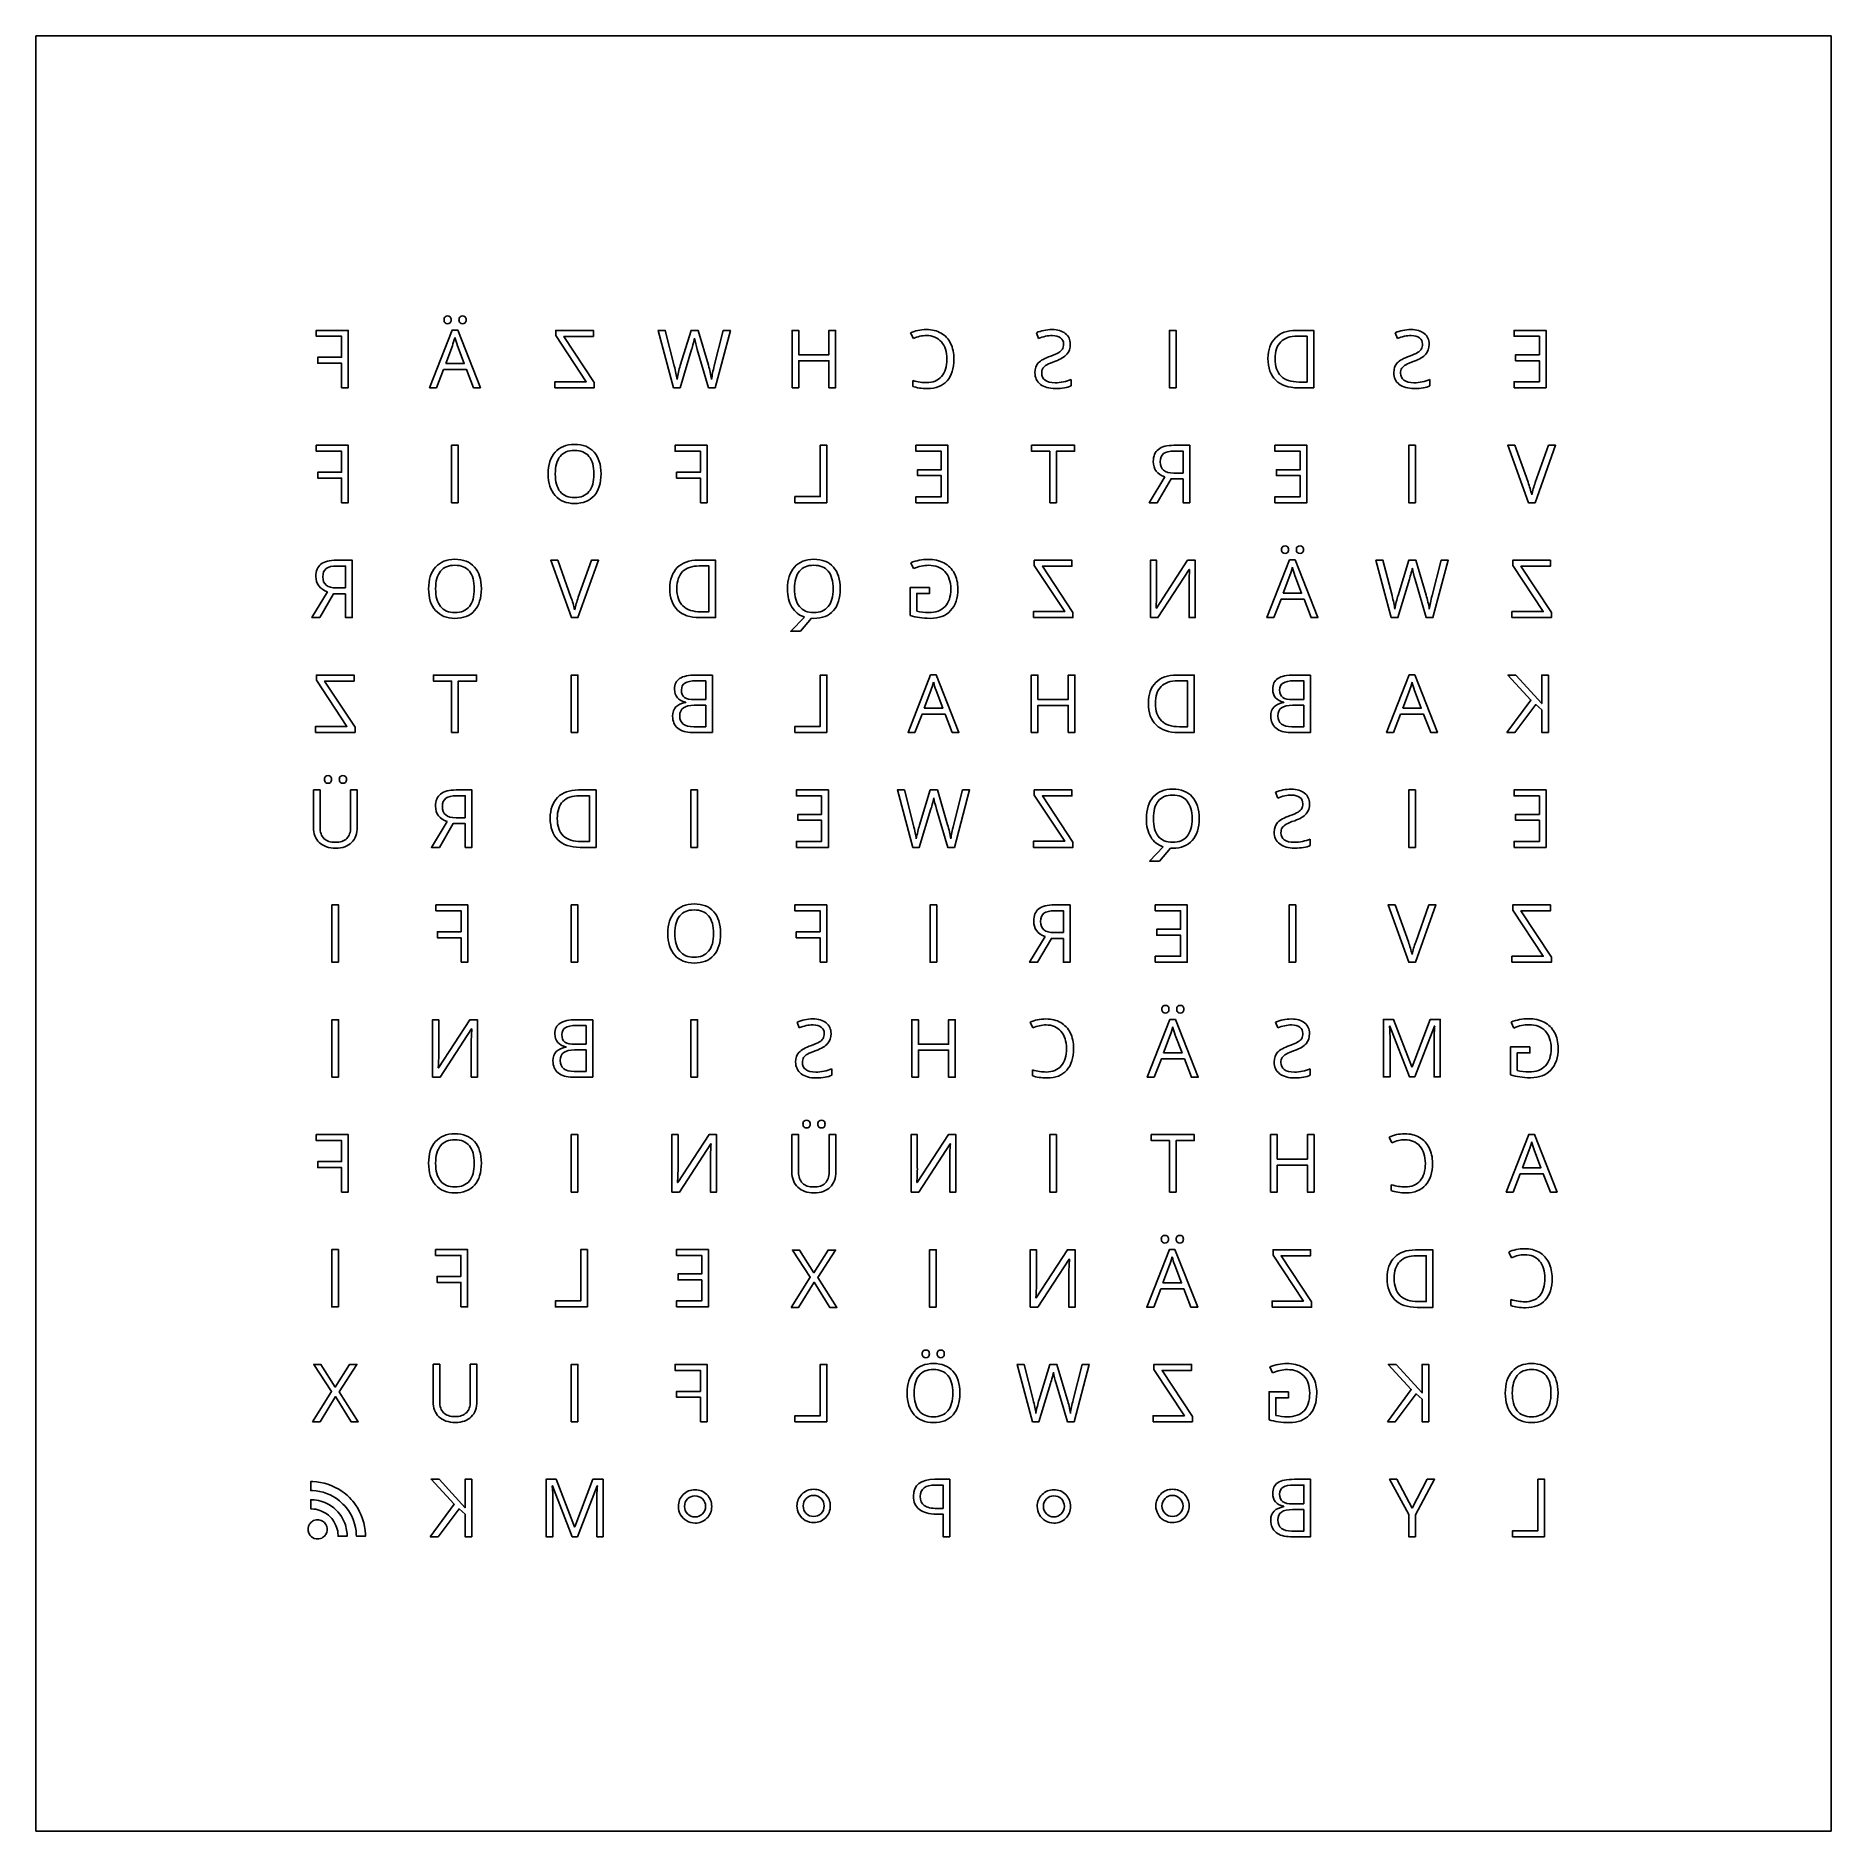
# Model space of a CAD drawing. Header units: millimetres. Extents: x 0 to 250, y 0 to 250.
import ezdxf

# ---------------------------------------------------------------- set-up
doc = ezdxf.new("R2010")
doc.units = ezdxf.units.MM
doc.layers.get('0').update_dxf_attribs({"linetype": 'CONTINUOUS'})

msp = doc.modelspace()

# ---------------------------------------------------------------- linework, layer by layer
at = {"color": 7}
for points in [[(250, 250), (0, 250), (0, 0), (250, 0)], [(57.829685, 210.458677)], [(59.912676, 210.458677)], [(42.561081, 200.995002), (43.490502, 200.995002), (43.490502, 208.988009), (39.034757, 208.988009), (39.034757, 208.162464), (42.561081, 208.162464), (42.561081, 205.237527), (39.247977, 205.237527), (39.247977, 204.411985), (42.561081, 204.411985)], [(55.779495, 200.995002), (56.774519, 203.537238), (59.978282, 203.537238), (60.962373, 200.995002), (61.902729, 200.995002), (58.742702, 209.020812), (57.960898, 209.020812), (54.817272, 200.995002)], [(72.272758, 200.995002), (77.767267, 200.995002), (77.767267, 201.722135), (73.524742, 208.151532), (77.636055, 208.151532), (77.636055, 208.988009), (72.393037, 208.988009), (72.393037, 208.260873), (76.635562, 201.836946), (72.272758, 201.836946)], [(105.302979, 200.995002), (106.232396, 200.995002), (106.232396, 204.756417), (110.442121, 204.756417), (110.442121, 200.995002), (111.371539, 200.995002), (111.371539, 208.988009), (110.442121, 208.988009), (110.442121, 205.587428), (106.232396, 205.587428), (106.232396, 208.988009), (105.302979, 208.988009)], [(124.010439, 208.271808)], [(158.781975, 200.995002), (158.781975, 208.988009), (157.852557, 208.988009), (157.852557, 200.995002)], [(205.858906, 200.995002), (210.314654, 200.995002), (210.314654, 208.988009), (205.858906, 208.988009), (205.858906, 208.162464), (209.385233, 208.162464), (209.385233, 205.587428), (206.072126, 205.587428), (206.072126, 204.767352), (209.385233, 204.767352), (209.385233, 201.826011), (205.858906, 201.826011)], [(171.582154, 205.068046)], [(172.566245, 205.035243)], [(139.123227, 203.121731)], [(189.103233, 203.121731)], [(42.561081, 184.995), (43.490502, 184.995), (43.490502, 192.988007), (39.034757, 192.988007), (39.034757, 192.162464), (42.561081, 192.162464), (42.561081, 189.237527), (39.247977, 189.237527), (39.247977, 188.411982), (42.561081, 188.411982)], [(58.821976, 184.995), (58.821976, 192.988007), (57.892556, 192.988007), (57.892556, 184.995)], [(92.541082, 184.995), (93.470502, 184.995), (93.470502, 192.988007), (89.014755, 192.988007), (89.014755, 192.162464), (92.541082, 192.162464), (92.541082, 189.237527), (89.227975, 189.237527), (89.227975, 188.411982), (92.541082, 188.411982)], [(110.146894, 184.995), (110.146894, 192.988007), (109.217473, 192.988007), (109.217473, 185.836946), (105.691146, 185.836946), (105.691146, 184.995)], [(122.558905, 184.995), (127.01465, 184.995), (127.01465, 192.988007), (122.558905, 192.988007), (122.558905, 192.162464), (126.085232, 192.162464), (126.085232, 189.587426), (122.772125, 189.587426), (122.772125, 188.76735), (126.085232, 188.76735), (126.085232, 185.826011), (122.558905, 185.826011)], [(141.198018, 184.995), (142.127438, 184.995), (142.127438, 192.162464), (144.658739, 192.162464), (144.658739, 192.988007), (138.666717, 192.988007), (138.666717, 192.162464), (141.198018, 192.162464)], [(172.538909, 184.995), (176.994653, 184.995), (176.994653, 192.988007), (172.538909, 192.988007), (172.538909, 192.162464), (176.065236, 192.162464), (176.065236, 189.587426), (172.752128, 189.587426), (172.752128, 188.76735), (176.065236, 188.76735), (176.065236, 185.826011), (172.538909, 185.826011)], [(192.101978, 184.995), (192.101978, 192.988007), (191.172558, 192.988007), (191.172558, 184.995)], [(71.34334, 189.002437)], [(77.712596, 189.002437)], [(174.449684, 178.458678)], [(176.532678, 178.458678)], [(138.91274, 168.995003), (144.40725, 168.995003), (144.40725, 169.722136), (140.164722, 176.151532), (144.276038, 176.151532), (144.276038, 176.98801), (139.033017, 176.98801), (139.033017, 176.260874), (143.275545, 169.836946), (138.91274, 169.836946)], [(172.399497, 168.995003), (173.394521, 171.537238), (176.598284, 171.537238), (177.582375, 168.995003), (178.522731, 168.995003), (175.362703, 177.020813), (174.580897, 177.020813), (171.437274, 168.995003)], [(205.552746, 168.995003), (211.047253, 168.995003), (211.047253, 169.722136), (206.804728, 176.151532), (210.916041, 176.151532), (210.916041, 176.98801), (205.673023, 176.98801), (205.673023, 176.260874), (209.915548, 169.836946), (205.552746, 169.836946)], [(54.683327, 173.00244)], [(61.052583, 173.00244)], [(88.282156, 173.068046)], [(89.266247, 173.035243)], [(104.663319, 173.002448)], [(111.032576, 173.00244)], [(38.952749, 152.994998), (44.447256, 152.994998), (44.447256, 153.722131), (40.204731, 160.151527), (44.316044, 160.151527), (44.316044, 160.988005), (39.073026, 160.988005), (39.073026, 160.260871), (43.315551, 153.836941), (38.952749, 153.836941)], [(57.898025, 152.994998), (58.827442, 152.994998), (58.827442, 160.162462), (61.358743, 160.162462), (61.358743, 160.988005), (55.366722, 160.988005), (55.366722, 160.162462), (57.898025, 160.162462)], [(75.48199, 152.994998), (75.48199, 160.988005), (74.552569, 160.988005), (74.552569, 152.994998)], [(110.146894, 152.994998), (110.146894, 160.988005), (109.217473, 160.988005), (109.217473, 153.836941), (105.691146, 153.836941), (105.691146, 152.994998)], [(122.419491, 152.994998), (123.414517, 155.537233), (126.61828, 155.537233), (127.602372, 152.994998), (128.542725, 152.994998), (125.3827, 161.020808), (124.600893, 161.020808), (121.45727, 152.994998)], [(138.622979, 152.994998), (139.5524, 152.994998), (139.5524, 156.756412), (143.762121, 156.756412), (143.762121, 152.994998), (144.691542, 152.994998), (144.691542, 160.988005), (143.762121, 160.988005), (143.762121, 157.587423), (139.5524, 157.587423), (139.5524, 160.988005), (138.622979, 160.988005)], [(189.059495, 152.994998), (190.054521, 155.537233), (193.258284, 155.537233), (194.242375, 152.994998), (195.182728, 152.994998), (192.022704, 161.020808), (191.240897, 161.020808), (188.097274, 152.994998)], [(204.863883, 152.994998), (205.957316, 152.994998), (208.87132, 156.871223), (209.707797, 156.127688), (209.707797, 152.994998), (210.637215, 152.994998), (210.637215, 160.988005), (209.707797, 160.988005), (209.707797, 157.024303), (206.083061, 160.988005), (204.984159, 160.988005), (208.198858, 157.516348)], [(154.922151, 157.068041)], [(155.906242, 157.035238)], [(41.172421, 146.458678)], [(43.255414, 146.458678)], [(92.141979, 136.995), (92.141979, 144.988007), (91.212559, 144.988007), (91.212559, 136.995)], [(105.8989, 136.995), (110.354644, 136.995), (110.354644, 144.988007), (105.8989, 144.988007), (105.8989, 144.162465), (109.425227, 144.162465), (109.425227, 141.587426), (106.11212, 141.587426), (106.11212, 140.76735), (109.425227, 140.76735), (109.425227, 137.826012), (105.8989, 137.826012)], [(138.91274, 136.995), (144.40725, 136.995), (144.40725, 137.722136), (140.164722, 144.15153), (144.276038, 144.15153), (144.276038, 144.988007), (139.033017, 144.988007), (139.033017, 144.260874), (143.275545, 137.836947), (138.91274, 137.836947)], [(192.101978, 136.995), (192.101978, 144.988007), (191.172558, 144.988007), (191.172558, 136.995)], [(205.858906, 136.995), (210.314654, 136.995), (210.314654, 144.988007), (205.858906, 144.988007), (205.858906, 144.162465), (209.385233, 144.162465), (209.385233, 141.587426), (206.072126, 141.587426), (206.072126, 140.76735), (209.385233, 140.76735), (209.385233, 137.826012), (205.858906, 137.826012)], [(71.622166, 141.068044)], [(72.606257, 141.035241)], [(154.643325, 141.002443)], [(161.012582, 141.002438)], [(172.443233, 139.121732)], [(42.161979, 120.995009), (42.161979, 128.988016), (41.232558, 128.988016), (41.232558, 120.995009)], [(59.221079, 120.995009), (60.150499, 120.995009), (60.150499, 128.988016), (55.694752, 128.988016), (55.694752, 128.162473), (59.221079, 128.162473), (59.221079, 125.237534), (55.907972, 125.237534), (55.907972, 124.411991), (59.221079, 124.411991)], [(75.48199, 120.995009), (75.48199, 128.988016), (74.552569, 128.988016), (74.552569, 120.995009)], [(109.201072, 120.995009), (110.130492, 120.995009), (110.130492, 128.988016), (105.674745, 128.988016), (105.674745, 128.162473), (109.201072, 128.162473), (109.201072, 125.237534), (105.887964, 125.237534), (105.887964, 124.411991), (109.201072, 124.411991)], [(125.461974, 120.995009), (125.461974, 128.988016), (124.532554, 128.988016), (124.532554, 120.995009)], [(155.878908, 120.995009), (160.334653, 120.995009), (160.334653, 128.988016), (155.878908, 128.988016), (155.878908, 128.162473), (159.405233, 128.162473), (159.405233, 125.587434), (156.092128, 125.587434), (156.092128, 124.767358), (159.405233, 124.767358), (159.405233, 121.82602), (155.878908, 121.82602)], [(175.441978, 120.995009), (175.441978, 128.988016), (174.512557, 128.988016), (174.512557, 120.995009)], [(205.552746, 120.995009), (211.047253, 120.995009), (211.047253, 121.722142), (206.804728, 128.151538), (210.916041, 128.151538), (210.916041, 128.988016), (205.673023, 128.988016), (205.673023, 128.260882), (209.915548, 121.836953), (205.552746, 121.836953)], [(88.00333, 125.002446)], [(94.372586, 125.002446)], [(42.161979, 104.995001), (42.161979, 112.988008), (41.232558, 112.988008), (41.232558, 104.995001)], [(92.141979, 104.995001), (92.141979, 112.988008), (91.212559, 112.988008), (91.212559, 104.995001)], [(121.960905, 104.99181), (122.890322, 104.99181), (122.890322, 108.753013), (127.100047, 108.753013), (127.100047, 104.99181), (128.029467, 104.99181), (128.029467, 112.984365), (127.100047, 112.984365), (127.100047, 109.583977), (122.890322, 109.583977), (122.890322, 112.984365), (121.960905, 112.984365)], [(155.737414, 104.99181), (156.732441, 107.533903), (159.936204, 107.533903), (160.920295, 104.99181), (161.860648, 104.99181), (158.700623, 113.017165), (157.918817, 113.017165), (154.775194, 104.99181)], [(157.787605, 114.454951)], [(159.870598, 114.454951)], [(140.668362, 112.268206)], [(105.803224, 107.12173)], [(172.441153, 107.11842)], [(107.812409, 98.458684)], [(109.895402, 98.458684)], [(42.561081, 88.995009), (43.490502, 88.995009), (43.490502, 96.988013), (39.034757, 96.988013), (39.034757, 96.162471), (42.561081, 96.162471), (42.561081, 93.237534), (39.247977, 93.237534), (39.247977, 92.411992), (42.561081, 92.411992)], [(75.48199, 88.995009), (75.48199, 96.988013), (74.552569, 96.988013), (74.552569, 88.995009)], [(142.121969, 88.995009), (142.121969, 96.988013), (141.192552, 96.988013), (141.192552, 88.995009)], [(157.858023, 88.995009), (158.787444, 88.995009), (158.787444, 96.162471), (161.318744, 96.162471), (161.318744, 96.988013), (155.326723, 96.988013), (155.326723, 96.162471), (157.858023, 96.162471)], [(171.942988, 88.995009), (172.872405, 88.995009), (172.872405, 92.756424), (177.08213, 92.756424), (177.08213, 88.995009), (178.011548, 88.995009), (178.011548, 96.988013), (177.08213, 96.988013), (177.08213, 93.587432), (172.872405, 93.587432), (172.872405, 96.988013), (171.942988, 96.988013)], [(190.650442, 96.271815)], [(205.719495, 88.995009), (206.714521, 91.537242), (209.918284, 91.537242), (210.902375, 88.995009), (211.842728, 88.995009), (208.682701, 97.020816), (207.900897, 97.020816), (204.757271, 88.995009)], [(54.683327, 93.002447)], [(61.052583, 93.002447)], [(42.130358, 72.995007), (42.130358, 80.988014), (41.200938, 80.988014), (41.200938, 72.995007)], [(59.189451, 72.995007), (60.118871, 72.995007), (60.118871, 80.988014), (55.663124, 80.988014), (55.663124, 80.162471), (59.189451, 80.162471), (59.189451, 77.237534), (55.876343, 77.237534), (55.876343, 76.411989), (59.189451, 76.411989)], [(76.795262, 72.995007), (76.795262, 80.988014), (75.865842, 80.988014), (75.865842, 73.836953), (72.339515, 73.836953), (72.339515, 72.995007)], [(89.207274, 72.995007), (93.663019, 72.995007), (93.663019, 80.988014), (89.207274, 80.988014), (89.207274, 80.162471), (92.733601, 80.162471), (92.733601, 77.587433), (89.420494, 77.587433), (89.420494, 76.767357), (92.733601, 76.767357), (92.733601, 73.826018), (89.207274, 73.826018)], [(105.164496, 72.923712), (106.219659, 72.923712), (108.368259, 76.439104), (110.555127, 72.923712), (111.539218, 72.923712), (108.882172, 77.100631), (111.358802, 80.916719), (110.330972, 80.916719), (108.346391, 77.751226), (106.345405, 80.916719), (105.355845, 80.916719), (107.832475, 77.133434)], [(125.389021, 72.961196), (125.389021, 80.953748), (124.459603, 80.953748), (124.459603, 72.961196)], [(155.666543, 72.961196), (156.66157, 75.503286), (159.865333, 75.503286), (160.849424, 72.961196), (161.789779, 72.961196), (158.629752, 80.986551), (157.847948, 80.986551), (154.704322, 72.961196)], [(157.716733, 82.424336)], [(159.799729, 82.424336)], [(172.159795, 72.961196), (177.654305, 72.961196), (177.654305, 73.688287), (173.41178, 80.117318), (177.523092, 80.117318), (177.523092, 80.953748), (172.280072, 80.953748), (172.280072, 80.226654), (176.5226, 73.803092), (172.159795, 73.803092)], [(207.310442, 80.271816)], [(188.172929, 77.011633)], [(189.157017, 76.978833)], [(124.42321, 66.458674)], [(126.506203, 66.458674)], [(38.512642, 56.994999), (39.567805, 56.994999), (41.716404, 60.510391), (43.903273, 56.994999), (44.887364, 56.994999), (42.230318, 61.171918), (44.706947, 64.988006), (43.679118, 64.988006), (41.694537, 61.822513), (39.693551, 64.988006), (38.703991, 64.988006), (41.18062, 61.204721)], [(75.48199, 56.994999), (75.48199, 64.988006), (74.552569, 64.988006), (74.552569, 56.994999)], [(92.541082, 56.994999), (93.470502, 56.994999), (93.470502, 64.988006), (89.014755, 64.988006), (89.014755, 64.162464), (92.541082, 64.162464), (92.541082, 61.237524), (89.227975, 61.237524), (89.227975, 60.411982), (92.541082, 60.411982)], [(110.146894, 56.994999), (110.146894, 64.988006), (109.217473, 64.988006), (109.217473, 57.836943), (105.691146, 57.836943), (105.691146, 56.994999)], [(155.572746, 56.994999), (161.067255, 56.994999), (161.067255, 57.722132), (156.824728, 64.151528), (160.936043, 64.151528), (160.936043, 64.988006), (155.693023, 64.988006), (155.693023, 64.260873), (159.93555, 57.836943), (155.572746, 57.836943)], [(188.203882, 56.994999), (189.297318, 56.994999), (192.21132, 60.871224), (193.047797, 60.12769), (193.047797, 56.994999), (193.977218, 56.994999), (193.977218, 64.988006), (193.047797, 64.988006), (193.047797, 61.024304), (189.423061, 64.988006), (188.324159, 64.988006), (191.538857, 61.51635)], [(121.323322, 61.002436)], [(127.692579, 61.002436)], [(204.623326, 61.002436)], [(210.992582, 61.002436)], [(54.923883, 40.994991), (56.017316, 40.994991), (58.931321, 44.871217), (59.767798, 44.127679), (59.767798, 40.994991), (60.697216, 40.994991), (60.697216, 48.987998), (59.767798, 48.987998), (59.767798, 45.024297), (56.143062, 48.987998), (55.04416, 48.987998), (58.258858, 45.516342)], [(191.642735, 44.991494), (189.510538, 48.987998), (188.504576, 48.987998), (191.172558, 44.094876), (191.172558, 40.994991), (192.112911, 40.994991), (192.112911, 44.051141), (194.775423, 48.987998), (193.758529, 48.987998)], [(210.1069, 40.994991), (210.1069, 48.987998), (209.177483, 48.987998), (209.177483, 41.836935), (205.651156, 41.836935), (205.651156, 40.994991)], [(93.255451, 45.210364)], [(94.112094, 45.210364)], [(109.774976, 45.278653)], [(110.631619, 45.278653)], [(122.203538, 46.658982)], [(143.228364, 45.211687)], [(144.085007, 45.211687)], [(159.747889, 45.280003)], [(160.604532, 45.280003)], [(38.497245, 40.891963)]]:
    msp.add_lwpolyline(points, close=True, dxfattribs=at)
for points in [[(88.891745, 204.062087), (87.634294, 208.988009), (86.650203, 208.988009), (88.787867, 200.995002)], [(93.648186, 204.127693), (92.215785, 208.988009), (91.231694, 208.988009), (89.728223, 204.083954)], [(92.106443, 206.314561), (93.670054, 200.995002), (94.588539, 200.995002), (96.715268, 208.988009), (95.731177, 208.988009), (94.468262, 204.051151)], [(121.801702, 208.643577), (122.195339, 207.845369)], [(139.325511, 208.665445), (139.615272, 207.856304)], [(175.74814, 200.995002), (177.962343, 200.995002), (177.962343, 208.988009), (175.51305, 208.988009)], [(175.682534, 208.184335), (177.032925, 208.184335), (177.032925, 201.798677), (175.90122, 201.798677)], [(189.305517, 208.665445), (189.595278, 207.856304)], [(57.06428, 204.373715), (57.993701, 206.850342)], [(58.709899, 206.850342), (59.650252, 204.373715), (57.06428, 204.373715)], [(88.787867, 200.995002), (89.706352, 200.995002), (91.31917, 206.347364)], [(122.113331, 202.011896), (122.113331, 201.197287)], [(144.153025, 201.251958), (144.153025, 202.148575)], [(194.133031, 201.251958), (194.133031, 202.148575)], [(159.7524, 188.319042), (159.7524, 184.995), (160.681818, 184.995), (160.681818, 192.988007), (158.489483, 192.988007)], [(205.968251, 192.988007), (204.967758, 192.988007), (207.848959, 184.995), (208.767445, 184.995), (211.632242, 192.988007), (210.64815, 192.988007), (208.81118, 187.816061)], [(207.794286, 187.848864), (205.968251, 192.988007)], [(158.544154, 192.1734), (159.7524, 192.1734), (159.7524, 189.117248)], [(157.221097, 188.586933), (155.05063, 184.995), (156.149532, 184.995), (158.084912, 188.319042), (159.7524, 188.319042)], [(159.7524, 189.117248), (158.478548, 189.117248)], [(43.132401, 172.319042), (43.132401, 168.995003), (44.061822, 168.995003), (44.061822, 176.98801), (41.869484, 176.98801)], [(41.924158, 176.1734), (43.132401, 176.1734), (43.132401, 173.117251)], [(72.688265, 176.98801), (71.687772, 176.98801), (74.568971, 168.995003), (75.487456, 168.995003), (78.352256, 176.98801), (77.368165, 176.98801), (75.531194, 171.816064)], [(74.5143, 171.848867), (72.688265, 176.98801)], [(92.448139, 168.995003), (94.662345, 168.995003), (94.662345, 176.98801), (92.213052, 176.98801)], [(92.382533, 176.184335), (93.732927, 176.184335), (93.732927, 169.798677), (92.601222, 169.798677)], [(121.864572, 176.632642), (122.225406, 175.812566)], [(156.067525, 172.40105), (156.067525, 176.98801), (155.198244, 176.98801), (155.198244, 168.995003)], [(155.198244, 168.995003), (156.258876, 168.995003), (160.627147, 175.703222), (160.670886, 175.703222)], [(160.583409, 173.538224), (160.583409, 168.995003), (161.441754, 168.995003), (161.441754, 176.98801), (160.39206, 176.98801), (156.034721, 170.307124), (155.990983, 170.307124)], [(188.851744, 172.062087), (187.594293, 176.98801), (186.610202, 176.98801), (188.747866, 168.995003)], [(193.608182, 172.127693), (192.175784, 176.98801), (191.191692, 176.98801), (189.688219, 172.083955)], [(192.066439, 174.314562), (193.630053, 168.995003), (194.548538, 168.995003), (196.675267, 176.98801), (195.691175, 176.98801), (194.428258, 172.051152)], [(40.601101, 172.586936), (38.430634, 168.995003), (39.529536, 168.995003), (41.464915, 172.319042), (43.132401, 172.319042)], [(43.132401, 173.117251), (41.858552, 173.117251)], [(124.461482, 173.182857), (121.744296, 173.182857), (121.744296, 169.295696)], [(122.673716, 169.891617), (122.673716, 172.351845), (124.461482, 172.351845), (124.461482, 173.182857)], [(173.684282, 172.373716), (174.6137, 174.850343)], [(175.3299, 174.850343), (176.270253, 172.373716), (173.684282, 172.373716)], [(188.747866, 168.995003), (189.666351, 168.995003), (191.279166, 174.347365)], [(107.025136, 169.071541), (105.122562, 167.092426), (106.472953, 167.092426), (108.031097, 168.896593), (108.331791, 168.885666)], [(91.420312, 152.994998), (94.208571, 152.994998), (94.208571, 160.988005)], [(91.912358, 160.18433), (93.279151, 160.18433), (93.279151, 157.565553)], [(94.208571, 160.988005), (91.950627, 160.988005)], [(159.088138, 152.994998), (161.302343, 152.994998), (161.302343, 160.988005), (158.85305, 160.988005)], [(159.022531, 160.18433), (160.372922, 160.18433), (160.372922, 153.798672), (159.241217, 153.798672)], [(174.720311, 152.994998), (177.508569, 152.994998), (177.508569, 160.988005)], [(175.212356, 160.18433), (176.579149, 160.18433), (176.579149, 157.565553)], [(177.508569, 160.988005), (175.250626, 160.988005)], [(93.279151, 157.565553), (91.748343, 157.565553)], [(123.704279, 156.373711), (124.633696, 158.850341)], [(125.349897, 158.850341), (126.29025, 156.373711), (123.704279, 156.373711)], [(176.579149, 157.565553), (175.048341, 157.565553)], [(190.344279, 156.373711), (191.2737, 158.850341)], [(191.989901, 158.850341), (192.930253, 156.373711), (190.344279, 156.373711)], [(90.490892, 157.237523), (90.490892, 157.182852)], [(93.279151, 156.77828), (93.279151, 153.787737), (91.611664, 153.787737)], [(91.688203, 156.77828), (93.279151, 156.77828)], [(173.79089, 157.237523), (173.79089, 157.182852)], [(176.579149, 156.77828), (176.579149, 153.787737), (174.911663, 153.787737)], [(174.988201, 156.77828), (176.579149, 156.77828)], [(38.641121, 144.988007), (38.641121, 139.816062)], [(39.570538, 139.783259), (39.570538, 144.988007), (38.641121, 144.988007)], [(44.758885, 139.83793), (44.758885, 144.988007), (43.829467, 144.988007), (43.829467, 139.772324)], [(59.792399, 140.319043), (59.792399, 136.995), (60.721819, 136.995), (60.721819, 144.988007), (58.529482, 144.988007)], [(58.584153, 144.1734), (59.792399, 144.1734), (59.792399, 141.117249)], [(75.788152, 136.995), (78.002355, 136.995), (78.002355, 144.988007), (75.553062, 144.988007)], [(75.722546, 144.184333), (77.072937, 144.184333), (77.072937, 137.798675), (75.941232, 137.798675)], [(122.21174, 140.062085), (120.954289, 144.988007), (119.970198, 144.988007), (122.107862, 136.995)], [(126.968179, 140.127691), (125.53578, 144.988007), (124.551689, 144.988007), (123.048218, 140.083953)], [(125.426436, 142.31456), (126.990049, 136.995), (127.908534, 136.995), (130.035263, 144.988007), (129.051172, 144.988007), (127.788255, 140.05115)], [(172.64552, 144.665446), (172.935278, 143.856302)], [(57.261099, 140.586934), (55.090632, 136.995), (56.189533, 136.995), (58.124913, 140.319043), (59.792399, 140.319043)], [(59.792399, 141.117249), (58.518547, 141.117249)], [(122.107862, 136.995), (123.026347, 136.995), (124.639163, 142.347363)], [(177.473033, 137.251959), (177.473033, 138.148576)], [(157.005144, 137.071542), (155.102568, 135.092424), (156.452962, 135.092424), (158.011103, 136.896591), (158.3118, 136.885664)], [(143.092395, 124.319051), (143.092395, 120.995009), (144.021813, 120.995009), (144.021813, 128.988016), (141.829478, 128.988016)], [(141.884149, 128.173406), (143.092395, 128.173406), (143.092395, 125.117257)], [(189.308251, 128.988016), (188.307758, 128.988016), (191.188959, 120.995009), (192.107444, 120.995009), (194.972242, 128.988016), (193.98815, 128.988016), (192.15118, 123.81607)], [(191.134288, 123.848873), (189.308251, 128.988016)], [(143.092395, 125.117257), (141.818543, 125.117257)], [(140.561092, 124.586942), (138.390625, 120.995009), (139.489527, 120.995009), (141.424906, 124.319051), (143.092395, 124.319051)], [(56.107526, 108.401048), (56.107526, 112.988008), (55.238245, 112.988008), (55.238245, 104.995001)], [(60.62341, 109.53822), (60.62341, 104.995001), (61.481756, 104.995001), (61.481756, 112.988008), (60.432058, 112.988008), (56.074723, 106.307123), (56.030984, 106.307123)], [(74.760323, 104.995001), (77.548581, 104.995001), (77.548581, 112.988008)], [(77.548581, 112.988008), (75.290638, 112.988008)], [(106.005508, 112.665444), (106.295269, 111.856303)], [(138.459625, 112.639951), (138.853262, 111.841791)], [(172.64344, 112.661819), (172.933199, 111.852726)], [(194.720414, 110.116691), (194.720414, 105.032508), (195.578759, 105.032508), (195.578759, 113.025063), (194.179164, 113.025063), (191.647863, 106.432024), (191.604127, 106.432024), (189.050954, 113.025063), (187.662291, 113.025063), (187.662291, 105.032508), (188.591709, 105.032508), (188.591709, 110.182292)], [(205.463756, 112.65912), (205.82459, 111.839092)], [(55.238245, 104.995001), (56.298875, 104.995001), (60.667146, 111.70322), (60.710884, 111.70322)], [(75.252368, 112.184333), (76.619161, 112.184333), (76.619161, 109.565556)], [(157.022202, 108.370333), (157.95162, 110.84682)], [(158.66782, 110.84682), (159.608173, 108.370333), (157.022202, 108.370333)], [(188.515173, 112.106628), (188.558908, 112.106628), (191.292496, 105.032508), (192.0415, 105.032508)], [(192.0415, 105.032508), (194.753219, 112.117563), (194.796955, 112.117563)], [(73.830902, 109.237526), (73.830902, 109.182855)], [(76.619161, 108.778283), (76.619161, 105.78774), (74.951675, 105.78774)], [(75.028213, 108.778283), (76.619161, 108.778283)], [(76.619161, 109.565556), (75.088353, 109.565556)], [(208.060663, 109.20953), (205.343477, 109.20953), (205.343477, 105.32259)], [(206.272895, 105.918476), (206.272895, 108.378567), (208.060663, 108.378567), (208.060663, 109.20953)], [(110.833022, 105.251956), (110.833022, 106.148574)], [(138.771254, 106.008649), (138.771254, 105.194087)], [(177.470954, 105.248752), (177.470954, 106.145319)], [(89.427526, 92.401057), (89.427526, 96.988013), (88.558248, 96.988013), (88.558248, 88.995009)], [(88.558248, 88.995009), (89.618878, 88.995009), (93.987149, 95.703229), (94.030887, 95.703229)], [(93.943413, 93.538228), (93.943413, 88.995009), (94.801759, 88.995009), (94.801759, 96.988013), (93.752061, 96.988013), (89.394723, 90.307128), (89.350988, 90.307128)], [(105.281108, 96.988013), (105.281108, 91.816068)], [(106.210529, 91.783265), (106.210529, 96.988013), (105.281108, 96.988013)], [(111.398876, 91.837939), (111.398876, 96.988013), (110.469455, 96.988013), (110.469455, 91.772332)], [(122.747521, 92.401057), (122.747521, 96.988013), (121.878241, 96.988013), (121.878241, 88.995009)], [(121.878241, 88.995009), (122.938873, 88.995009), (127.307144, 95.703229), (127.350882, 95.703229)], [(127.263406, 93.538228), (127.263406, 88.995009), (128.121754, 88.995009), (128.121754, 96.988013), (127.072057, 96.988013), (122.714718, 90.307128), (122.670983, 90.307128)], [(188.441706, 96.643582), (188.835342, 95.845376)], [(207.00428, 92.37372), (207.9337, 94.850349)], [(208.649898, 94.850349), (209.590254, 92.37372), (207.00428, 92.37372)], [(188.753335, 90.011901), (188.753335, 89.197294)], [(139.334573, 76.367053), (139.334573, 80.953748), (138.465293, 80.953748), (138.465293, 72.961196)], [(143.850455, 77.504158), (143.850455, 72.961196), (144.708806, 72.961196), (144.708806, 80.953748), (143.659106, 80.953748), (139.30177, 74.273243), (139.258032, 74.273243)], [(192.33891, 72.93882), (194.553115, 72.93882), (194.553115, 80.931372), (192.103825, 80.931372)], [(192.273309, 80.127745), (193.6237, 80.127745), (193.6237, 73.742449), (192.491995, 73.742449)], [(205.101703, 80.643582), (205.49534, 79.845376)], [(138.465293, 72.961196), (139.525923, 72.961196), (143.894196, 79.669034), (143.937932, 79.669034)], [(156.951331, 76.339716), (157.880749, 78.816205)], [(158.596949, 78.816205), (159.537305, 76.339716), (156.951331, 76.339716)], [(205.413332, 74.011901), (205.413332, 73.197294)], [(55.302692, 65.010429), (55.302692, 59.838778)], [(56.23211, 59.805977), (56.23211, 65.010429), (55.302692, 65.010429)], [(61.420457, 59.860646), (61.420457, 65.010429), (60.491037, 65.010429), (60.491037, 59.795042)], [(138.871738, 60.062083), (137.614287, 64.988006), (136.630196, 64.988006), (138.76786, 56.994999)], [(143.628176, 60.12769), (142.195778, 64.988006), (141.211686, 64.988006), (139.708213, 60.083951)], [(142.086433, 62.314558), (143.650047, 56.994999), (144.568532, 56.994999), (146.695261, 64.988006), (145.711169, 64.988006), (144.448252, 60.051148)], [(171.844578, 64.632639), (172.205412, 63.812563)], [(138.76786, 56.994999), (139.686345, 56.994999), (141.29916, 62.347361)], [(174.441485, 61.182853), (171.724299, 61.182853), (171.724299, 57.295693)], [(172.653719, 57.891616), (172.653719, 60.351842), (174.441485, 60.351842), (174.441485, 61.182853)], [(38.551673, 48.671652), (38.280652, 48.678214), (38.282769, 48.047159), (38.284886, 47.416103), (38.510139, 47.409489)], [(78.117166, 46.07946), (78.117166, 40.994991), (78.975514, 40.994991), (78.975514, 48.987998), (77.575918, 48.987998), (75.044615, 42.394587), (75.000879, 42.394587), (72.447708, 48.987998), (71.059048, 48.987998), (71.059048, 40.994991), (71.988466, 40.994991), (71.988466, 46.145066)], [(71.911924, 48.069513), (71.955663, 48.069513), (74.68925, 40.994991), (75.438251, 40.994991)], [(75.438251, 40.994991), (78.149969, 48.080446), (78.193707, 48.080446)], [(125.401835, 44.138614), (126.342188, 44.138614), (126.342188, 40.994991), (127.271608, 40.994991), (127.271608, 48.987998), (125.19955, 48.987998)], [(125.303426, 48.184324), (126.342188, 48.184324), (126.342188, 44.936823)], [(174.720311, 40.994991), (177.508569, 40.994991), (177.508569, 48.987998)], [(175.212356, 48.184324), (176.579149, 48.184324), (176.579149, 45.565547)], [(177.508569, 48.987998), (175.250626, 48.987998)], [(38.46055, 46.135314), (38.284719, 46.140023), (38.280803, 45.509357), (38.276887, 44.878691), (38.400506, 44.874802)], [(173.79089, 45.237516), (173.79089, 45.182845)], [(176.579149, 45.565547), (175.048341, 45.565547)], [(126.342188, 44.936823), (125.50571, 44.936823)], [(176.579149, 44.778274), (176.579149, 41.787731), (174.911663, 41.787731)], [(174.988201, 44.778274), (176.579149, 44.778274)], [(42.086104, 41.189338), (42.090073, 41.065781), (42.721429, 41.069273), (42.721427, 41.069218)], [(42.721427, 41.069218), (43.352786, 41.07271), (43.349452, 41.212648)], [(44.621011, 41.298537), (44.627625, 41.073197), (45.258424, 41.07189)], [(45.258424, 41.07189), (45.889463, 41.070567), (45.882928, 41.340984)]]:
    msp.add_lwpolyline(points, dxfattribs=at)
for points in [[(56.987739, 210.868715), (56.885686, 210.784886), (56.834659, 210.648207), (56.834659, 210.458677)], [(56.834659, 210.458677), (56.834659, 210.276439), (56.885686, 210.13976), (56.987739, 210.048639)], [(57.33764, 210.994461), (57.202782, 210.994461), (57.086148, 210.952546), (56.987739, 210.868715)], [(56.987739, 210.048639), (57.086148, 209.961164), (57.202782, 209.917427), (57.33764, 209.917427)], [(57.687538, 210.868715), (57.589129, 210.952546), (57.472496, 210.994461), (57.33764, 210.994461)], [(57.33764, 209.917427), (57.472496, 209.917427), (57.589129, 209.961164), (57.687538, 210.048639)], [(57.829685, 210.458677), (57.829685, 210.648207), (57.782303, 210.784886), (57.687538, 210.868715)], [(57.687538, 210.048639), (57.782303, 210.13976), (57.829685, 210.276439), (57.829685, 210.458677)], [(59.065266, 210.868715), (58.963211, 210.784886), (58.912183, 210.648207), (58.912183, 210.458677)], [(58.912183, 210.458677), (58.912183, 210.276439), (58.963211, 210.13976), (59.065266, 210.048639)], [(59.42063, 210.994461), (59.28213, 210.994461), (59.163675, 210.952546), (59.065266, 210.868715)], [(59.065266, 210.048639), (59.163675, 209.961164), (59.28213, 209.917427), (59.42063, 209.917427)], [(59.770531, 210.868715), (59.672122, 210.952546), (59.555488, 210.994461), (59.42063, 210.994461)], [(59.42063, 209.917427), (59.555488, 209.917427), (59.672122, 209.961164), (59.770531, 210.048639)], [(59.912676, 210.458677), (59.912676, 210.648207), (59.865294, 210.784886), (59.770531, 210.868715)], [(59.770531, 210.048639), (59.865294, 210.13976), (59.912676, 210.276439), (59.912676, 210.458677)], [(57.993701, 206.850342), (58.113979, 207.163794), (58.237901, 207.548319), (58.365467, 208.003918)], [(58.365467, 208.003918), (58.445651, 207.654019), (58.560462, 207.269494), (58.709899, 206.850342)], [(91.576125, 207.243979), (91.67089, 207.604812), (91.720095, 207.821677), (91.723739, 207.894573)], [(91.723739, 207.894573), (91.803926, 207.413462), (91.931494, 206.886791), (92.106443, 206.314561)], [(123.999506, 209.10282), (123.161205, 209.10282), (122.428604, 208.949739), (121.801702, 208.643577)], [(122.195339, 207.845369), (122.800372, 208.129662), (123.405405, 208.271808), (124.010439, 208.271808)], [(126.055162, 208.599839), (125.471996, 208.935159), (124.786777, 209.10282), (123.999506, 209.10282)], [(124.010439, 208.271808), (124.88883, 208.271808), (125.583162, 207.978403), (126.093432, 207.391593)], [(127.389152, 207.16744), (127.079346, 207.787052), (126.634683, 208.264518), (126.055162, 208.599839)], [(141.517849, 209.10282), (140.723286, 209.10282), (139.992507, 208.957028), (139.325511, 208.665445)], [(139.615272, 207.856304), (140.274978, 208.133307), (140.916459, 208.271808), (141.539717, 208.271808)], [(143.354819, 208.556101), (142.891931, 208.92058), (142.279607, 209.10282), (141.517849, 209.10282)], [(141.539717, 208.271808), (142.031762, 208.271808), (142.416287, 208.16611), (142.693289, 207.954713)], [(142.693289, 207.954713), (142.970294, 207.743315), (143.108796, 207.449909), (143.108796, 207.074497)], [(144.049149, 207.085433), (144.049149, 207.7014), (143.817706, 208.191623), (143.354819, 208.556101)], [(172.61545, 207.954713), (171.926586, 207.265849), (171.582154, 206.303627), (171.582154, 205.068046)], [(175.51305, 208.988009), (174.270181, 208.988009), (173.304314, 208.643577), (172.61545, 207.954713)], [(173.353518, 207.391593), (173.874721, 207.920087), (174.65106, 208.184335), (175.682534, 208.184335)], [(191.497855, 209.10282), (190.703292, 209.10282), (189.972513, 208.957028), (189.305517, 208.665445)], [(189.595278, 207.856304), (190.254983, 208.133307), (190.896465, 208.271808), (191.519723, 208.271808)], [(193.334825, 208.556101), (192.871937, 208.92058), (192.259613, 209.10282), (191.497855, 209.10282)], [(191.519723, 208.271808), (192.011768, 208.271808), (192.396293, 208.16611), (192.673295, 207.954713)], [(192.673295, 207.954713), (192.9503, 207.743315), (193.088802, 207.449909), (193.088802, 207.074497)], [(194.029155, 207.085433), (194.029155, 207.7014), (193.797712, 208.191623), (193.334825, 208.556101)], [(91.31917, 206.347364), (91.395711, 206.584274), (91.481362, 206.883145), (91.576125, 207.243979)], [(126.093432, 207.391593), (126.600056, 206.808428), (126.853368, 206.008399), (126.853368, 204.991504)], [(126.89164, 201.957223), (127.529476, 202.671601), (127.848394, 203.686674), (127.848394, 205.002439)], [(127.848394, 205.002439), (127.848394, 205.82616), (127.695314, 206.547827), (127.389152, 207.16744)], [(141.326497, 205.417944), (140.488196, 205.119072), (139.912321, 204.798331), (139.598871, 204.45572)], [(142.4418, 205.904523), (142.197601, 205.758731), (141.825833, 205.596538), (141.326497, 205.417944)], [(141.977091, 204.712678), (142.720627, 204.978747), (143.252765, 205.294021), (143.573505, 205.6585)], [(142.955714, 206.3911), (142.85366, 206.21615), (142.682356, 206.053958), (142.4418, 205.904523)], [(143.108796, 207.074497), (143.108796, 206.797495), (143.057769, 206.569695), (142.955714, 206.3911)], [(143.573505, 205.6585), (143.890601, 206.022978), (144.049149, 206.498622), (144.049149, 207.085433)], [(171.582154, 205.068046), (171.582154, 203.748634), (171.941165, 202.739029), (172.659186, 202.039231)], [(172.566245, 205.035243), (172.566245, 206.07765), (172.82867, 206.8631), (173.353518, 207.391593)], [(173.402723, 202.613284), (172.845071, 203.160001), (172.566245, 203.967321), (172.566245, 205.035243)], [(191.306503, 205.417944), (190.468202, 205.119072), (189.892327, 204.798331), (189.578877, 204.45572)], [(192.421806, 205.904523), (192.177607, 205.758731), (191.805839, 205.596538), (191.306503, 205.417944)], [(191.957097, 204.712678), (192.700633, 204.978747), (193.232771, 205.294021), (193.553511, 205.6585)], [(192.93572, 206.3911), (192.833666, 206.21615), (192.662362, 206.053958), (192.421806, 205.904523)], [(193.088802, 207.074497), (193.088802, 206.797495), (193.037775, 206.569695), (192.93572, 206.3911)], [(193.553511, 205.6585), (193.870607, 206.022978), (194.029155, 206.498622), (194.029155, 207.085433)], [(89.285381, 202.170443), (89.216129, 202.688003), (89.084917, 203.318551), (88.891745, 204.062087)], [(89.728223, 204.083954), (89.553273, 203.519012), (89.405659, 202.881175), (89.285381, 202.170443)], [(94.085558, 202.170443), (93.987149, 202.837438), (93.841358, 203.489855), (93.648186, 204.127693)], [(94.468262, 204.051151), (94.293313, 203.358643), (94.165745, 202.73174), (94.085558, 202.170443)], [(126.120768, 202.564079), (125.628723, 201.995493), (124.928925, 201.7112), (124.021374, 201.7112)], [(126.853368, 204.991504), (126.853368, 203.945453), (126.609168, 203.136311), (126.120768, 202.564079)], [(139.598871, 204.45572), (139.281775, 204.113111), (139.123227, 203.668448), (139.123227, 203.121731)], [(139.123227, 203.121731), (139.123227, 202.418288), (139.378361, 201.869749), (139.888629, 201.476113)], [(140.06358, 203.034257), (140.06358, 203.31126), (140.120074, 203.537236), (140.233061, 203.712186)], [(140.533758, 202.050166), (140.220306, 202.287077), (140.06358, 202.615108), (140.06358, 203.034257)], [(140.233061, 203.712186), (140.342405, 203.890781), (140.528289, 204.054796), (140.790713, 204.204231)], [(140.790713, 204.204231), (141.049493, 204.353668), (141.444953, 204.52315), (141.977091, 204.712678)], [(175.90122, 201.798677), (174.793207, 201.798677), (173.960375, 202.070212), (173.402723, 202.613284)], [(189.578877, 204.45572), (189.261781, 204.113111), (189.103233, 203.668448), (189.103233, 203.121731)], [(189.103233, 203.121731), (189.103233, 202.418288), (189.358367, 201.869749), (189.868635, 201.476113)], [(190.043586, 203.034257), (190.043586, 203.31126), (190.10008, 203.537236), (190.213067, 203.712186)], [(190.513764, 202.050166), (190.200312, 202.287077), (190.043586, 202.615108), (190.043586, 203.034257)], [(190.213067, 203.712186), (190.322411, 203.890781), (190.508295, 204.054796), (190.770719, 204.204231)], [(190.770719, 204.204231), (191.029499, 204.353668), (191.424959, 204.52315), (191.957097, 204.712678)], [(124.021374, 201.7112), (123.463722, 201.7112), (122.827708, 201.811432), (122.113331, 202.011896)], [(122.113331, 201.197287), (122.667337, 200.989534), (123.350733, 200.885658), (124.163521, 200.885658)], [(124.163521, 200.885658), (125.340785, 200.885658), (126.250158, 201.242846), (126.89164, 201.957223)], [(139.888629, 201.476113), (140.3989, 201.082476), (141.091408, 200.885658), (141.966156, 200.885658)], [(141.933353, 201.700268), (141.31374, 201.700268), (140.847208, 201.8169), (140.533758, 202.050166)], [(143.08146, 201.820544), (142.695113, 201.74036), (142.312411, 201.700268), (141.933353, 201.700268)], [(141.966156, 200.885658), (142.9138, 200.885658), (143.642756, 201.007758), (144.153025, 201.251958)], [(144.153025, 202.148575), (143.824994, 202.010073), (143.467806, 201.900729), (143.08146, 201.820544)], [(172.659186, 202.039231), (173.373564, 201.343078), (174.403216, 200.995002), (175.74814, 200.995002)], [(189.868635, 201.476113), (190.378906, 201.082476), (191.071414, 200.885658), (191.946162, 200.885658)], [(191.913359, 201.700268), (191.293746, 201.700268), (190.827214, 201.8169), (190.513764, 202.050166)], [(193.061466, 201.820544), (192.675119, 201.74036), (192.292417, 201.700268), (191.913359, 201.700268)], [(191.946162, 200.885658), (192.893806, 200.885658), (193.622762, 201.007758), (194.133031, 201.251958)], [(194.133031, 202.148575), (193.805, 202.010073), (193.447812, 201.900729), (193.061466, 201.820544)], [(75.000879, 193.113753), (73.852773, 193.113753), (72.956156, 192.749274), (72.31103, 192.020317)], [(77.734464, 192.036718), (77.092984, 192.754741), (76.181789, 193.113753), (75.000879, 193.113753)], [(158.489483, 192.988007), (157.509036, 192.988007), (156.785546, 192.800301), (156.319014, 192.424889)], [(72.31103, 192.020317), (71.665903, 191.291362), (71.34334, 190.285402), (71.34334, 189.002437)], [(72.327431, 189.002437), (72.327431, 190.077649), (72.553408, 190.892258), (73.00536, 191.446264)], [(73.00536, 191.446264), (73.453668, 192.003915), (74.118841, 192.282741), (75.000879, 192.282741)], [(75.000879, 192.282741), (75.886561, 192.282741), (76.560846, 192.002093), (77.023733, 191.440797)], [(77.023733, 191.440797), (77.482975, 190.883146), (77.712596, 190.070359), (77.712596, 189.002437)], [(78.696688, 189.013372), (78.696688, 190.31456), (78.375947, 191.322342), (77.734464, 192.036718)], [(156.319014, 192.424889), (155.848837, 192.049477), (155.613748, 191.484536), (155.613748, 190.730066)], [(155.613748, 190.730066), (155.613748, 189.673078), (156.149531, 188.958701), (157.221097, 188.586933)], [(156.575972, 190.680861), (156.575972, 191.209354), (156.732698, 191.590233), (157.046149, 191.823499)], [(157.035214, 189.505418), (156.729053, 189.767842), (156.575972, 190.159657), (156.575972, 190.680861)], [(157.046149, 191.823499), (157.355955, 192.056766), (157.85529, 192.1734), (158.544154, 192.1734)], [(71.34334, 189.002437), (71.34334, 187.723118), (71.667725, 186.717159), (72.316496, 185.98456)], [(73.00536, 186.536743), (72.553408, 187.094394), (72.327431, 187.916293), (72.327431, 189.002437)], [(77.712596, 189.002437), (77.712596, 187.919938), (77.482975, 187.09804), (77.023733, 186.536743)], [(77.739933, 185.962689), (78.37777, 186.684356), (78.696688, 187.701251), (78.696688, 189.013372)], [(158.478548, 189.117248), (157.822487, 189.117248), (157.341376, 189.246638), (157.035214, 189.505418)], [(208.308202, 186.082969), (208.17699, 186.673424), (208.005684, 187.262056), (207.794286, 187.848864)], [(208.81118, 187.816061), (208.599783, 187.221962), (208.432124, 186.644265), (208.308202, 186.082969)], [(72.316496, 185.98456), (72.961623, 185.251959), (73.860061, 184.885658), (75.011812, 184.885658)], [(75.011812, 185.700265), (74.12613, 185.700265), (73.457312, 185.979091), (73.00536, 186.536743)], [(77.023733, 186.536743), (76.560846, 185.979091), (75.890206, 185.700265), (75.011812, 185.700265)], [(75.011812, 184.885658), (76.189077, 184.885658), (77.098451, 185.244668), (77.739933, 185.962689)], [(173.607741, 178.868716), (173.505687, 178.784887), (173.454661, 178.648207), (173.454661, 178.458678)], [(173.454661, 178.458678), (173.454661, 178.27644), (173.505687, 178.13976), (173.607741, 178.048639)], [(173.957639, 178.994461), (173.822782, 178.994461), (173.70615, 178.952546), (173.607741, 178.868716)], [(173.607741, 178.048639), (173.70615, 177.961165), (173.822782, 177.917427), (173.957639, 177.917427)], [(174.30754, 178.868716), (174.209131, 178.952546), (174.092497, 178.994461), (173.957639, 178.994461)], [(173.957639, 177.917427), (174.092497, 177.917427), (174.209131, 177.961165), (174.30754, 178.048639)], [(174.449684, 178.458678), (174.449684, 178.648207), (174.402303, 178.784887), (174.30754, 178.868716)], [(174.30754, 178.048639), (174.402303, 178.13976), (174.449684, 178.27644), (174.449684, 178.458678)], [(175.685267, 178.868716), (175.583212, 178.784887), (175.532185, 178.648207), (175.532185, 178.458678)], [(175.532185, 178.458678), (175.532185, 178.27644), (175.583212, 178.13976), (175.685267, 178.048639)], [(176.040632, 178.994461), (175.902131, 178.994461), (175.783677, 178.952546), (175.685267, 178.868716)], [(175.685267, 178.048639), (175.783677, 177.961165), (175.902131, 177.917427), (176.040632, 177.917427)], [(176.390533, 178.868716), (176.292124, 178.952546), (176.17549, 178.994461), (176.040632, 178.994461)], [(176.040632, 177.917427), (176.17549, 177.917427), (176.292124, 177.961165), (176.390533, 178.048639)], [(176.532678, 178.458678), (176.532678, 178.648207), (176.485296, 178.784887), (176.390533, 178.868716)], [(176.390533, 178.048639), (176.485296, 178.13976), (176.532678, 178.27644), (176.532678, 178.458678)], [(39.699017, 176.424889), (39.22884, 176.049477), (38.993752, 175.484536), (38.993752, 174.730066)], [(41.869484, 176.98801), (40.889039, 176.98801), (40.16555, 176.800303), (39.699017, 176.424889)], [(39.955975, 174.680861), (39.955975, 175.209354), (40.1127, 175.590234), (40.426151, 175.823502)], [(40.426151, 175.823502), (40.735958, 176.056767), (41.235294, 176.1734), (41.924158, 176.1734)], [(55.651016, 176.02032), (55.00589, 175.291363), (54.683327, 174.285403), (54.683327, 173.00244)], [(58.340866, 177.113753), (57.192759, 177.113753), (56.296143, 176.749275), (55.651016, 176.02032)], [(55.667418, 173.00244), (55.667418, 174.07765), (55.893394, 174.892259), (56.345347, 175.446267)], [(56.345347, 175.446267), (56.793655, 176.003918), (57.458828, 176.282744), (58.340866, 176.282744)], [(61.074451, 176.036721), (60.43297, 176.754742), (59.521775, 177.113753), (58.340866, 177.113753)], [(58.340866, 176.282744), (59.226548, 176.282744), (59.900832, 176.002095), (60.363719, 175.440798)], [(60.363719, 175.440798), (60.822962, 174.883146), (61.052583, 174.07036), (61.052583, 173.00244)], [(62.036674, 173.013375), (62.036674, 174.314561), (61.715933, 175.322343), (61.074451, 176.036721)], [(89.315451, 175.954714), (88.626588, 175.26585), (88.282156, 174.303627), (88.282156, 173.068046)], [(89.266247, 173.035243), (89.266247, 174.07765), (89.528671, 174.8631), (90.05352, 175.391593)], [(92.213052, 176.98801), (90.970182, 176.98801), (90.004315, 176.643578), (89.315451, 175.954714)], [(90.05352, 175.391593), (90.574723, 175.920088), (91.35106, 176.184335), (92.382533, 176.184335)], [(105.631006, 176.020328), (104.985882, 175.291371), (104.663319, 174.285411), (104.663319, 173.002448)], [(108.320856, 177.113761), (107.172749, 177.113761), (106.276133, 176.749283), (105.631006, 176.020328)], [(105.647408, 173.00244), (105.647408, 174.07765), (105.873385, 174.892259), (106.325339, 175.446267)], [(106.325339, 175.446267), (106.773648, 176.003918), (107.43882, 176.282744), (108.320856, 176.282744)], [(111.054444, 176.036729), (110.412961, 176.75475), (109.501765, 177.113761), (108.320856, 177.113761)], [(108.320856, 176.282744), (109.206538, 176.282744), (109.880823, 176.002095), (110.343712, 175.440798)], [(110.343712, 175.440798), (110.802954, 174.883146), (111.032576, 174.07036), (111.032576, 173.00244)], [(112.016664, 173.013383), (112.016664, 174.314569), (111.695924, 175.322351), (111.054444, 176.036729)], [(124.248262, 177.10282), (123.395383, 177.10282), (122.60082, 176.946094), (121.864572, 176.632642)], [(122.225406, 175.812566), (122.947073, 176.118728), (123.641404, 176.271809), (124.308399, 176.271809)], [(126.451532, 176.605306), (125.82463, 176.936982), (125.090207, 177.10282), (124.248262, 177.10282)], [(124.308399, 176.271809), (125.281556, 176.271809), (126.041493, 175.982049), (126.58821, 175.402528)], [(127.894866, 175.172907), (127.559545, 175.799809), (127.078434, 176.277275), (126.451532, 176.605306)], [(126.58821, 175.402528), (127.134928, 174.823008), (127.408286, 174.019333), (127.408286, 172.991505)], [(128.392378, 172.991505), (128.392378, 173.822515), (128.22654, 174.549649), (127.894866, 175.172907)], [(160.670886, 175.703222), (160.612568, 174.915949), (160.583409, 174.194283), (160.583409, 173.538224)], [(174.6137, 174.850343), (174.733977, 175.163795), (174.8579, 175.54832), (174.985468, 176.003918)], [(174.985468, 176.003918), (175.065653, 175.654019), (175.180464, 175.269494), (175.3299, 174.850343)], [(191.279166, 174.347365), (191.355707, 174.584274), (191.441359, 174.883146), (191.536124, 175.243979)], [(191.536124, 175.243979), (191.630889, 175.604813), (191.680094, 175.821678), (191.683738, 175.894574)], [(191.683738, 175.894574), (191.763923, 175.413463), (191.89149, 174.886792), (192.066439, 174.314562)], [(38.993752, 174.730066), (38.993752, 173.67308), (39.529535, 172.958703), (40.601101, 172.586936)], [(40.415218, 173.505421), (40.109056, 173.767845), (39.955975, 174.159659), (39.955975, 174.680861)], [(41.858552, 173.117251), (41.202491, 173.117251), (40.72138, 173.246641), (40.415218, 173.505421)], [(54.683327, 173.00244), (54.683327, 171.723121), (55.007712, 170.717161), (55.656483, 169.98456)], [(56.345347, 170.536746), (55.893394, 171.094397), (55.667418, 171.916295), (55.667418, 173.00244)], [(61.052583, 173.00244), (61.052583, 171.91994), (60.822962, 171.098041), (60.363719, 170.536746)], [(61.07992, 169.962692), (61.717756, 170.684359), (62.036674, 171.701254), (62.036674, 173.013375)], [(88.282156, 173.068046), (88.282156, 171.748634), (88.641166, 170.739029), (89.359187, 170.039231)], [(90.102724, 170.613284), (89.545073, 171.160002), (89.266247, 171.967321), (89.266247, 173.035243)], [(104.663319, 173.00244), (104.663319, 171.978256), (104.869249, 171.127199), (105.281108, 170.449269)], [(106.325339, 170.536746), (105.873385, 171.094397), (105.647408, 171.916295), (105.647408, 173.00244)], [(111.032576, 173.00244), (111.032576, 171.91994), (110.802954, 171.098041), (110.343712, 170.536746)], [(111.05991, 169.9627), (111.697746, 170.684367), (112.016664, 171.701261), (112.016664, 173.013383)], [(127.408286, 172.991505), (127.408286, 171.91265), (127.145862, 171.094397), (126.621013, 170.536746)], [(127.38095, 169.962692), (128.055235, 170.684359), (128.392378, 171.693963), (128.392378, 172.991505)], [(58.351798, 169.700268), (57.466116, 169.700268), (56.797299, 169.979094), (56.345347, 170.536746)], [(60.363719, 170.536746), (59.900832, 169.979094), (59.230192, 169.700268), (58.351798, 169.700268)], [(75.028213, 170.082969), (74.897001, 170.673424), (74.725697, 171.262057), (74.5143, 171.848867)], [(75.531194, 171.816064), (75.319797, 171.221964), (75.152137, 170.644265), (75.028213, 170.082969)], [(89.359187, 170.039231), (90.073566, 169.343079), (91.103216, 168.995003), (92.448139, 168.995003)], [(92.601222, 169.798677), (91.493209, 169.798677), (90.660376, 170.070213), (90.102724, 170.613284)], [(105.281108, 170.449269), (105.692969, 169.77134), (106.274312, 169.312097), (107.025136, 169.071541)], [(108.331791, 169.700268), (107.446109, 169.700268), (106.777292, 169.979094), (106.325339, 170.536746)], [(110.343712, 170.536746), (109.880823, 169.979094), (109.210183, 169.700268), (108.331791, 169.700268)], [(126.621013, 170.536746), (126.092521, 169.979094), (125.318005, 169.700268), (124.297466, 169.700268)], [(155.990983, 170.307124), (155.998268, 170.405533), (156.01467, 170.720807), (156.040188, 171.252944)], [(156.040188, 171.252944), (156.065702, 171.788727), (156.074815, 172.171429), (156.067525, 172.40105)], [(189.24538, 170.170443), (189.176128, 170.688003), (189.044916, 171.318551), (188.851744, 172.062087)], [(189.688219, 172.083955), (189.513269, 171.519013), (189.365656, 170.881176), (189.24538, 170.170443)], [(194.045557, 170.170443), (193.947148, 170.837438), (193.801356, 171.489855), (193.608182, 172.127693)], [(194.428258, 172.051152), (194.253309, 171.358644), (194.125742, 170.731741), (194.045557, 170.170443)], [(55.656483, 169.98456), (56.301609, 169.251959), (57.200048, 168.885658), (58.351798, 168.885658)], [(58.351798, 168.885658), (59.529064, 168.885658), (60.438437, 169.24467), (61.07992, 169.962692)], [(108.331791, 168.885666), (109.509056, 168.885666), (110.418429, 169.244678), (111.05991, 169.9627)], [(121.744296, 169.295696), (122.167091, 169.16084), (122.597175, 169.058786), (123.034549, 168.989534)], [(124.297466, 169.700268), (123.743459, 169.700268), (123.202209, 169.764051), (122.673716, 169.891617)], [(123.034549, 168.989534), (123.471923, 168.920283), (123.978547, 168.885658), (124.554422, 168.885658)], [(124.554422, 168.885658), (125.76449, 168.885658), (126.706666, 169.24467), (127.38095, 169.962692)], [(89.648948, 160.51236), (89.175127, 160.195264), (88.938216, 159.694106), (88.938216, 159.008887)], [(91.950627, 160.988005), (90.889996, 160.988005), (90.122769, 160.829456), (89.648948, 160.51236)], [(90.38155, 159.883636), (90.702291, 160.084099), (91.21256, 160.18433), (91.912358, 160.18433)], [(124.633696, 158.850341), (124.753974, 159.163791), (124.877897, 159.548315), (125.005465, 160.003913)], [(125.005465, 160.003913), (125.08565, 159.654014), (125.20046, 159.26949), (125.349897, 158.850341)], [(158.85305, 160.988005), (157.610179, 160.988005), (156.644311, 160.643573), (155.955447, 159.954709)], [(156.693515, 159.391591), (157.21472, 159.920084), (157.991059, 160.18433), (159.022531, 160.18433)], [(172.948947, 160.51236), (172.475125, 160.195264), (172.238215, 159.694106), (172.238215, 159.008887)], [(175.250626, 160.988005), (174.189994, 160.988005), (173.422768, 160.829456), (172.948947, 160.51236)], [(173.681549, 159.883636), (174.002289, 160.084099), (174.512558, 160.18433), (175.212356, 160.18433)], [(191.2737, 158.850341), (191.393978, 159.163791), (191.517901, 159.548315), (191.645469, 160.003913)], [(191.645469, 160.003913), (191.725653, 159.654014), (191.840464, 159.26949), (191.989901, 158.850341)], [(88.938216, 159.008887), (88.938216, 158.535066), (89.071251, 158.143252), (89.337319, 157.833446)], [(89.337319, 157.833446), (89.599744, 157.527285), (89.984268, 157.328643), (90.490892, 157.237523)], [(89.900437, 158.915947), (89.900437, 159.364255), (90.060808, 159.686818), (90.38155, 159.883636)], [(90.332346, 157.871716), (90.044407, 158.079468), (89.900437, 158.427545), (89.900437, 158.915947)], [(91.748343, 157.565553), (91.092282, 157.565553), (90.620283, 157.667607), (90.332346, 157.871716)], [(155.955447, 159.954709), (155.266583, 159.265845), (154.922151, 158.303622), (154.922151, 157.068041)], [(155.906242, 157.035238), (155.906242, 158.077645), (156.168667, 158.863096), (156.693515, 159.391591)], [(172.238215, 159.008887), (172.238215, 158.535066), (172.371249, 158.143252), (172.637318, 157.833446)], [(172.637318, 157.833446), (172.899742, 157.527285), (173.284266, 157.328643), (173.79089, 157.237523)], [(173.200436, 158.915947), (173.200436, 159.364255), (173.360807, 159.686818), (173.681549, 159.883636)], [(173.632344, 157.871716), (173.344405, 158.079468), (173.200436, 158.427545), (173.200436, 158.915947)], [(175.048341, 157.565553), (174.39228, 157.565553), (173.920281, 157.667607), (173.632344, 157.871716)], [(90.490892, 157.182852), (89.277179, 156.975099), (88.670323, 156.337263), (88.670323, 155.269343)], [(88.670323, 155.269343), (88.670323, 154.554964), (88.912702, 153.997312), (89.397459, 153.596388)], [(89.66535, 155.334949), (89.66535, 155.830639), (89.83301, 156.195116), (90.16833, 156.428382)], [(90.157395, 154.159506), (89.829365, 154.410996), (89.66535, 154.80281), (89.66535, 155.334949)], [(90.16833, 156.428382), (90.500005, 156.661647), (91.006629, 156.77828), (91.688203, 156.77828)], [(154.922151, 157.068041), (154.922151, 155.748631), (155.281163, 154.739027), (155.999185, 154.039229)], [(156.74272, 154.613282), (156.185068, 155.159999), (155.906242, 155.967318), (155.906242, 157.035238)], [(173.79089, 157.182852), (172.577178, 156.975099), (171.970322, 156.337263), (171.970322, 155.269343)], [(171.970322, 155.269343), (171.970322, 154.554964), (172.2127, 153.997312), (172.697458, 153.596388)], [(172.965348, 155.334949), (172.965348, 155.830639), (173.133008, 156.195116), (173.468329, 156.428382)], [(173.457394, 154.159506), (173.129363, 154.410996), (172.965348, 154.80281), (172.965348, 155.334949)], [(173.468329, 156.428382), (173.800004, 156.661647), (174.306628, 156.77828), (174.988201, 156.77828)], [(89.397459, 153.596388), (89.87857, 153.195461), (90.552855, 152.994998), (91.420312, 152.994998)], [(91.611664, 153.787737), (90.966538, 153.787737), (90.481781, 153.91166), (90.157395, 154.159506)], [(155.999185, 154.039229), (156.713562, 153.343075), (157.743213, 152.994998), (159.088138, 152.994998)], [(159.241217, 153.798672), (158.133204, 153.798672), (157.300372, 154.070209), (156.74272, 154.613282)], [(172.697458, 153.596388), (173.178569, 153.195461), (173.852853, 152.994998), (174.720311, 152.994998)], [(174.911663, 153.787737), (174.266536, 153.787737), (173.78178, 153.91166), (173.457394, 154.159506)], [(40.330477, 146.868716), (40.228422, 146.784885), (40.177395, 146.648206), (40.177395, 146.458678)], [(40.177395, 146.458678), (40.177395, 146.276438), (40.228422, 146.139759), (40.330477, 146.04864)], [(40.680375, 146.994459), (40.545517, 146.994459), (40.428885, 146.952545), (40.330477, 146.868716)], [(40.330477, 146.04864), (40.428885, 145.961165), (40.545517, 145.917428), (40.680375, 145.917428)], [(41.030274, 146.868716), (40.931865, 146.952545), (40.815232, 146.994459), (40.680375, 146.994459)], [(40.680375, 145.917428), (40.815232, 145.917428), (40.931865, 145.961165), (41.030274, 146.04864)], [(41.172421, 146.458678), (41.172421, 146.648206), (41.125039, 146.784885), (41.030274, 146.868716)], [(41.030274, 146.04864), (41.125039, 146.139759), (41.172421, 146.276438), (41.172421, 146.458678)], [(42.408001, 146.868716), (42.305948, 146.784885), (42.254921, 146.648206), (42.254921, 146.458678)], [(42.254921, 146.458678), (42.254921, 146.276438), (42.305948, 146.139759), (42.408001, 146.04864)], [(42.763369, 146.994459), (42.624866, 146.994459), (42.506411, 146.952545), (42.408001, 146.868716)], [(42.408001, 146.04864), (42.506411, 145.961165), (42.624866, 145.917428), (42.763369, 145.917428)], [(43.113267, 146.868716), (43.014858, 146.952545), (42.898225, 146.994459), (42.763369, 146.994459)], [(42.763369, 145.917428), (42.898225, 145.917428), (43.014858, 145.961165), (43.113267, 146.04864)], [(43.255414, 146.458678), (43.255414, 146.648206), (43.208032, 146.784885), (43.113267, 146.868716)], [(43.113267, 146.04864), (43.208032, 146.139759), (43.255414, 146.276438), (43.255414, 146.458678)], [(158.300864, 145.113759), (157.152758, 145.113759), (156.256142, 144.74928), (155.611015, 144.020323)], [(161.034452, 144.036725), (160.39297, 144.754747), (159.481774, 145.113759), (158.300864, 145.113759)], [(174.837855, 145.102818), (174.043291, 145.102818), (173.312513, 144.957027), (172.64552, 144.665446)], [(176.674825, 144.556102), (176.211938, 144.920579), (175.599615, 145.102818), (174.837855, 145.102818)], [(56.359015, 144.424889), (55.888838, 144.049477), (55.653749, 143.484536), (55.653749, 142.730066)], [(55.653749, 142.730066), (55.653749, 141.673079), (56.189533, 140.958701), (57.261099, 140.586934)], [(58.529482, 144.988007), (57.549037, 144.988007), (56.825548, 144.800301), (56.359015, 144.424889)], [(56.615973, 142.680862), (56.615973, 143.209355), (56.772698, 143.590234), (57.086148, 143.823499)], [(57.075216, 141.505419), (56.769054, 141.767843), (56.615973, 142.159657), (56.615973, 142.680862)], [(57.086148, 143.823499), (57.395956, 144.056767), (57.895291, 144.1734), (58.584153, 144.1734)], [(72.655462, 143.954712), (71.966598, 143.265848), (71.622166, 142.303625), (71.622166, 141.068044)], [(72.606257, 141.035241), (72.606257, 142.07765), (72.868682, 142.863101), (73.39353, 143.391594)], [(75.553062, 144.988007), (74.310192, 144.988007), (73.344326, 144.643575), (72.655462, 143.954712)], [(73.39353, 143.391594), (73.914733, 143.920086), (74.691072, 144.184333), (75.722546, 144.184333)], [(124.639163, 142.347363), (124.715703, 142.584274), (124.801356, 142.883146), (124.896121, 143.24398)], [(124.896121, 143.24398), (124.990886, 143.604813), (125.04009, 143.821678), (125.043734, 143.894574)], [(125.043734, 143.894574), (125.123919, 143.413463), (125.251486, 142.886792), (125.426436, 142.31456)], [(155.611015, 144.020323), (154.965889, 143.291368), (154.643325, 142.285408), (154.643325, 141.002443)], [(155.627417, 141.002438), (155.627417, 142.07765), (155.853394, 142.892259), (156.305348, 143.446264)], [(156.305348, 143.446264), (156.753656, 144.003916), (157.418828, 144.282742), (158.300864, 144.282742)], [(158.300864, 144.282742), (159.186547, 144.282742), (159.860831, 144.002094), (160.323718, 143.440798)], [(160.323718, 143.440798), (160.78296, 142.883146), (161.012582, 142.07036), (161.012582, 141.002438)], [(161.996673, 141.013378), (161.996673, 142.314566), (161.675933, 143.322348), (161.034452, 144.036725)], [(172.935278, 143.856302), (173.594983, 144.133307), (174.236465, 144.271809), (174.859722, 144.271809)], [(174.859722, 144.271809), (175.351768, 144.271809), (175.736293, 144.16611), (176.013298, 143.954712)], [(176.013298, 143.954712), (176.290301, 143.743315), (176.428802, 143.44991), (176.428802, 143.074498)], [(176.428802, 143.074498), (176.428802, 142.797494), (176.377776, 142.569695), (176.275722, 142.391101)], [(177.369155, 143.085431), (177.369155, 143.7014), (177.137712, 144.191624), (176.674825, 144.556102)], [(176.893511, 141.658499), (177.210607, 142.022978), (177.369155, 142.498622), (177.369155, 143.085431)], [(58.518547, 141.117249), (57.862488, 141.117249), (57.381377, 141.246639), (57.075216, 141.505419)], [(71.622166, 141.068044), (71.622166, 139.748634), (71.981176, 138.73903), (72.699197, 138.039232)], [(73.442735, 138.613285), (72.885083, 139.160002), (72.606257, 139.967321), (72.606257, 141.035241)], [(122.605377, 138.170444), (122.536125, 138.688002), (122.404912, 139.318549), (122.21174, 140.062085)], [(123.048218, 140.083953), (122.873268, 139.519013), (122.725654, 138.881176), (122.605377, 138.170444)], [(127.405553, 138.170444), (127.307144, 138.837439), (127.161353, 139.489855), (126.968179, 140.127691)], [(127.788255, 140.05115), (127.613305, 139.358642), (127.485738, 138.73174), (127.405553, 138.170444)], [(154.643325, 141.002438), (154.643325, 139.978255), (154.849256, 139.127199), (155.261117, 138.44927)], [(156.305348, 138.536743), (155.853394, 139.094395), (155.627417, 139.916293), (155.627417, 141.002438)], [(161.012582, 141.002438), (161.012582, 139.919937), (160.78296, 139.098039), (160.323718, 138.536743)], [(161.039918, 137.962695), (161.677755, 138.684362), (161.996673, 139.701257), (161.996673, 141.013378)], [(172.918877, 140.455721), (172.601781, 140.113112), (172.443233, 139.668449), (172.443233, 139.121732)], [(174.646503, 141.417945), (173.808204, 141.119071), (173.232329, 140.79833), (172.918877, 140.455721)], [(173.55307, 139.712187), (173.662413, 139.89078), (173.848297, 140.054796), (174.110721, 140.204232)], [(174.110721, 140.204232), (174.3695, 140.353667), (174.764958, 140.52315), (175.297097, 140.712679)], [(175.761806, 141.904521), (175.517606, 141.758731), (175.145838, 141.596539), (174.646503, 141.417945)], [(175.297097, 140.712679), (176.040633, 140.978748), (176.572771, 141.294021), (176.893511, 141.658499)], [(176.275722, 142.391101), (176.173667, 142.216151), (176.002362, 142.053958), (175.761806, 141.904521)], [(38.641121, 139.816062), (38.641121, 138.904867), (38.916301, 138.188667), (39.466663, 137.667463)], [(39.466663, 137.667463), (40.017024, 137.14626), (40.773316, 136.885659), (41.735539, 136.885659)], [(40.117257, 138.23605), (39.752778, 138.596883), (39.570538, 139.11262), (39.570538, 139.783259)], [(41.675399, 137.700266), (41.001116, 137.700266), (40.481735, 137.878861), (40.117257, 138.23605)], [(43.282748, 138.23605), (42.918271, 137.878861), (42.382488, 137.700266), (41.675399, 137.700266)], [(41.735539, 136.885659), (42.697762, 136.885659), (43.443119, 137.148083), (43.971612, 137.672932)], [(43.829467, 139.772324), (43.829467, 139.105329), (43.647228, 138.593237), (43.282748, 138.23605)], [(43.971612, 137.672932), (44.496461, 138.19778), (44.758885, 138.919446), (44.758885, 139.83793)], [(72.699197, 138.039232), (73.413576, 137.343077), (74.443228, 136.995), (75.788152, 136.995)], [(75.941232, 137.798675), (74.833219, 137.798675), (74.000386, 138.070212), (73.442735, 138.613285)], [(155.261117, 138.44927), (155.672978, 137.77134), (156.25432, 137.312097), (157.005144, 137.071542)], [(158.3118, 137.700266), (157.426118, 137.700266), (156.7573, 137.979092), (156.305348, 138.536743)], [(160.323718, 138.536743), (159.860831, 137.979092), (159.190192, 137.700266), (158.3118, 137.700266)], [(158.3118, 136.885664), (159.489063, 136.885664), (160.398436, 137.244675), (161.039918, 137.962695)], [(172.443233, 139.121732), (172.443233, 138.418289), (172.698368, 137.86975), (173.208638, 137.476114)], [(173.383586, 139.034255), (173.383586, 139.31126), (173.44008, 139.537237), (173.55307, 139.712187)], [(173.853763, 138.050167), (173.540312, 138.287076), (173.383586, 138.615106), (173.383586, 139.034255)], [(175.253359, 137.700266), (174.633747, 137.700266), (174.167215, 137.816899), (173.853763, 138.050167)], [(176.401465, 137.820545), (176.015119, 137.740359), (175.632417, 137.700266), (175.253359, 137.700266)], [(177.473033, 138.148576), (177.145003, 138.010074), (176.787814, 137.90073), (176.401465, 137.820545)], [(173.208638, 137.476114), (173.718906, 137.082477), (174.411414, 136.885659), (175.286162, 136.885659)], [(175.286162, 136.885659), (176.233806, 136.885659), (176.962763, 137.007759), (177.473033, 137.251959)], [(88.971019, 128.020326), (88.325893, 127.291369), (88.00333, 126.285409), (88.00333, 125.002446)], [(91.660869, 129.113761), (90.512762, 129.113761), (89.616146, 128.749283), (88.971019, 128.020326)], [(89.66535, 127.446273), (90.113658, 128.003924), (90.778831, 128.28275), (91.660869, 128.28275)], [(94.394454, 128.036727), (93.752972, 128.75475), (92.841777, 129.113761), (91.660869, 129.113761)], [(91.660869, 128.28275), (92.546549, 128.28275), (93.220834, 128.002102), (93.683722, 127.440806)], [(95.356677, 125.013381), (95.356677, 126.314569), (95.035936, 127.322351), (94.394454, 128.036727)], [(139.659008, 128.424898), (139.188831, 128.049484), (138.953743, 127.484542), (138.953743, 126.730072)], [(141.829478, 128.988016), (140.849031, 128.988016), (140.125541, 128.80031), (139.659008, 128.424898)], [(139.915966, 126.680867), (139.915966, 127.209362), (140.072692, 127.590242), (140.386144, 127.823508)], [(140.386144, 127.823508), (140.69595, 128.056773), (141.195285, 128.173406), (141.884149, 128.173406)], [(88.00333, 125.002446), (88.00333, 123.723127), (88.327715, 122.717167), (88.976486, 121.984566)], [(88.987421, 125.002446), (88.987421, 126.077656), (89.213397, 126.892265), (89.66535, 127.446273)], [(89.66535, 122.536752), (89.213397, 123.094403), (88.987421, 123.916301), (88.987421, 125.002446)], [(93.683722, 127.440806), (94.142965, 126.883155), (94.372586, 126.070368), (94.372586, 125.002446)], [(94.372586, 125.002446), (94.372586, 123.919946), (94.142965, 123.098048), (93.683722, 122.536752)], [(94.39992, 121.962698), (95.037758, 122.684365), (95.356677, 123.70126), (95.356677, 125.013381)], [(138.953743, 126.730072), (138.953743, 125.673086), (139.489526, 124.95871), (140.561092, 124.586942)], [(140.375209, 125.505427), (140.069047, 125.767851), (139.915966, 126.159665), (139.915966, 126.680867)], [(141.818543, 125.117257), (141.162482, 125.117257), (140.68137, 125.246647), (140.375209, 125.505427)], [(91.671801, 121.700274), (90.786119, 121.700274), (90.117302, 121.9791), (89.66535, 122.536752)], [(93.683722, 122.536752), (93.220834, 121.9791), (92.550193, 121.700274), (91.671801, 121.700274)], [(191.648202, 122.082975), (191.51699, 122.67343), (191.345685, 123.262063), (191.134288, 123.848873)], [(192.15118, 123.81607), (191.939783, 123.221971), (191.772124, 122.644273), (191.648202, 122.082975)], [(88.976486, 121.984566), (89.621612, 121.251965), (90.520051, 120.885664), (91.671801, 120.885664)], [(91.671801, 120.885664), (92.849067, 120.885664), (93.75844, 121.244676), (94.39992, 121.962698)], [(72.988958, 112.512364), (72.515137, 112.195268), (72.278227, 111.69411), (72.278227, 111.00889)], [(75.290638, 112.988008), (74.230006, 112.988008), (73.46278, 112.82946), (72.988958, 112.512364)], [(108.197846, 113.102819), (107.403283, 113.102819), (106.672503, 112.957027), (106.005508, 112.665444)], [(110.034816, 112.556099), (109.571928, 112.920579), (108.959604, 113.102819), (108.197846, 113.102819)], [(110.729146, 111.085431), (110.729146, 111.701399), (110.497703, 112.191622), (110.034816, 112.556099)], [(140.657429, 113.099167), (139.819129, 113.099167), (139.086527, 112.946095), (138.459625, 112.639951)], [(142.713086, 112.596218), (142.129921, 112.931518), (141.444702, 113.099167), (140.657429, 113.099167)], [(144.047078, 111.163899), (143.73727, 111.783477), (143.292606, 112.260917), (142.713086, 112.596218)], [(156.945661, 114.864965), (156.843606, 114.781141), (156.792578, 114.64447), (156.792578, 114.454951)], [(156.792578, 114.454951), (156.792578, 114.272723), (156.843606, 114.136052), (156.945661, 114.044936)], [(157.295559, 114.990703), (157.160703, 114.990703), (157.04407, 114.94879), (156.945661, 114.864965)], [(156.945661, 114.044936), (157.04407, 113.957465), (157.160703, 113.913729), (157.295559, 113.913729)], [(157.64546, 114.864965), (157.547051, 114.94879), (157.430417, 114.990703), (157.295559, 114.990703)], [(157.295559, 113.913729), (157.430417, 113.913729), (157.547051, 113.957465), (157.64546, 114.044936)], [(157.787605, 114.454951), (157.787605, 114.64447), (157.740223, 114.781141), (157.64546, 114.864965)], [(157.64546, 114.044936), (157.740223, 114.136052), (157.787605, 114.272723), (157.787605, 114.454951)], [(159.023188, 114.864965), (158.921132, 114.781141), (158.870105, 114.64447), (158.870105, 114.454951)], [(158.870105, 114.454951), (158.870105, 114.272723), (158.921132, 114.136052), (159.023188, 114.044936)], [(159.378552, 114.990703), (159.240052, 114.990703), (159.121597, 114.94879), (159.023188, 114.864965)], [(159.023188, 114.044936), (159.121597, 113.957465), (159.240052, 113.913729), (159.378552, 113.913729)], [(159.728453, 114.864965), (159.630044, 114.94879), (159.51341, 114.990703), (159.378552, 114.990703)], [(159.378552, 113.913729), (159.51341, 113.913729), (159.630044, 113.957465), (159.728453, 114.044936)], [(159.870598, 114.454951), (159.870598, 114.64447), (159.823216, 114.781141), (159.728453, 114.864965)], [(159.728453, 114.044936), (159.823216, 114.136052), (159.870598, 114.272723), (159.870598, 114.454951)], [(174.835775, 113.099167), (174.041214, 113.099167), (173.310435, 112.953385), (172.64344, 112.661819)], [(176.672745, 112.552483), (176.209859, 112.916939), (175.597535, 113.099167), (174.835775, 113.099167)], [(177.367076, 111.081897), (177.367076, 111.697829), (177.135632, 112.188024), (176.672745, 112.552483)], [(207.847441, 113.129269), (206.994563, 113.129269), (206.200002, 112.972553), (205.463756, 112.65912)], [(210.050713, 112.631784), (209.423811, 112.96344), (208.689387, 113.129269), (207.847441, 113.129269)], [(211.494045, 111.199467), (211.158726, 111.826335), (210.677615, 112.303774), (210.050713, 112.631784)], [(60.710884, 111.70322), (60.652568, 110.915947), (60.62341, 110.19428), (60.62341, 109.53822)], [(72.278227, 111.00889), (72.278227, 110.535069), (72.411261, 110.143255), (72.67733, 109.833447)], [(73.240448, 110.915947), (73.240448, 111.364256), (73.400819, 111.686819), (73.721561, 111.883637)], [(73.672356, 109.871719), (73.384417, 110.079472), (73.240448, 110.427548), (73.240448, 110.915947)], [(73.721561, 111.883637), (74.042301, 112.084101), (74.55257, 112.184333), (75.252368, 112.184333)], [(106.295269, 111.856303), (106.954974, 112.133306), (107.596456, 112.271807), (108.219714, 112.271807)], [(108.219714, 112.271807), (108.711759, 112.271807), (109.096283, 112.166109), (109.373286, 111.954712)], [(109.635711, 110.391099), (109.533657, 110.216149), (109.362353, 110.053957), (109.121797, 109.904522)], [(109.373286, 111.954712), (109.650291, 111.743314), (109.788793, 111.449908), (109.788793, 111.074496)], [(109.788793, 111.074496), (109.788793, 110.797493), (109.737766, 110.569694), (109.635711, 110.391099)], [(110.253502, 109.658499), (110.570598, 110.022977), (110.729146, 110.498621), (110.729146, 111.085431)], [(138.853262, 111.841791), (139.458297, 112.126068), (140.06333, 112.268206), (140.668362, 112.268206)], [(140.668362, 112.268206), (141.546754, 112.268206), (142.241086, 111.974817), (142.751358, 111.388038)], [(142.751358, 111.388038), (143.257982, 110.804909), (143.511294, 110.004925), (143.511294, 108.988087)], [(144.506318, 108.999023), (144.506318, 109.822697), (144.353238, 110.544322), (144.047078, 111.163899)], [(157.95162, 110.84682), (158.071898, 111.160254), (158.195821, 111.544757), (158.323388, 112.000329)], [(158.323388, 112.000329), (158.403573, 111.650451), (158.518384, 111.265948), (158.66782, 110.84682)], [(172.933199, 111.852726), (173.592905, 112.129713), (174.234388, 112.268206), (174.857645, 112.268206)], [(174.857645, 112.268206), (175.349689, 112.268206), (175.734214, 112.162513), (176.011218, 111.951127)], [(176.273643, 110.387604), (176.171589, 110.212665), (176.000285, 110.050481), (175.759729, 109.901053)], [(176.011218, 111.951127), (176.288221, 111.739743), (176.426723, 111.446355), (176.426723, 111.070964)], [(176.426723, 111.070964), (176.426723, 110.793975), (176.375696, 110.566188), (176.273643, 110.387604)], [(176.891434, 109.655046), (177.208528, 110.019503), (177.367076, 110.49512), (177.367076, 111.081897)], [(188.591709, 110.182292), (188.591709, 110.772715), (188.566197, 111.41416), (188.515173, 112.106628)], [(194.796955, 112.117563), (194.745927, 111.556297), (194.720414, 110.88934), (194.720414, 110.116691)], [(205.82459, 111.839092), (206.546255, 112.145236), (207.240585, 112.298308), (207.90758, 112.298308)], [(207.90758, 112.298308), (208.880739, 112.298308), (209.640676, 112.008564), (210.187392, 111.429075)], [(210.187392, 111.429075), (210.734109, 110.849586), (211.007468, 110.045958), (211.007468, 109.018189)], [(211.991559, 109.018189), (211.991559, 109.849152), (211.825721, 110.576244), (211.494045, 111.199467)], [(56.080189, 107.252942), (56.105702, 107.788725), (56.114814, 108.171427), (56.107526, 108.401048)], [(73.830902, 109.182855), (72.61719, 108.975102), (72.010334, 108.337265), (72.010334, 107.269343)], [(72.67733, 109.833447), (72.939754, 109.527285), (73.324278, 109.328645), (73.830902, 109.237526)], [(73.00536, 107.33495), (73.00536, 107.830641), (73.17302, 108.19512), (73.508341, 108.428385)], [(73.508341, 108.428385), (73.840015, 108.661651), (74.34664, 108.778283), (75.028213, 108.778283)], [(75.088353, 109.565556), (74.432292, 109.565556), (73.960293, 109.667611), (73.672356, 109.871719)], [(106.278868, 108.455722), (105.961772, 108.113111), (105.803224, 107.668447), (105.803224, 107.12173)], [(108.006494, 109.417943), (107.168195, 109.119071), (106.59232, 108.798331), (106.278868, 108.455722)], [(106.743577, 107.034256), (106.743577, 107.311259), (106.800071, 107.537235), (106.913061, 107.712185)], [(106.913061, 107.712185), (107.022404, 107.89078), (107.208288, 108.054795), (107.470713, 108.20423)], [(107.470713, 108.20423), (107.729491, 108.353667), (108.12495, 108.523149), (108.657088, 108.712677)], [(109.121797, 109.904522), (108.877597, 109.75873), (108.50583, 109.596536), (108.006494, 109.417943)], [(108.657088, 108.712677), (109.400624, 108.978748), (109.932762, 109.294022), (110.253502, 109.658499)], [(143.511294, 108.988087), (143.511294, 107.942094), (143.267093, 107.132998), (142.778692, 106.5608)], [(143.549563, 105.953981), (144.187399, 106.668317), (144.506318, 107.683331), (144.506318, 108.999023)], [(172.916797, 108.452335), (172.599701, 108.109744), (172.441153, 107.665105), (172.441153, 107.11842)], [(174.644426, 109.414503), (173.806125, 109.115647), (173.230249, 108.794925), (172.916797, 108.452335)], [(173.381509, 107.030951), (173.381509, 107.30794), (173.438002, 107.533904), (173.55099, 107.708843)], [(173.55099, 107.708843), (173.660334, 107.887426), (173.846217, 108.051432), (174.108642, 108.200862)], [(174.108642, 108.200862), (174.367422, 108.350288), (174.762881, 108.51976), (175.295018, 108.709277)], [(175.759729, 109.901053), (175.515528, 109.755271), (175.14376, 109.593088), (174.644426, 109.414503)], [(175.295018, 108.709277), (176.038553, 108.975332), (176.570692, 109.290588), (176.891434, 109.655046)], [(211.007468, 109.018189), (211.007468, 107.939395), (210.745044, 107.121187), (210.220195, 106.563567)], [(210.980134, 105.989546), (211.654417, 106.711172), (211.991559, 107.72072), (211.991559, 109.018189)], [(56.030984, 106.307123), (56.038269, 106.405532), (56.054671, 106.720805), (56.080189, 107.252942)], [(72.010334, 107.269343), (72.010334, 106.554967), (72.252712, 105.997315), (72.737469, 105.596388)], [(72.737469, 105.596388), (73.218581, 105.195463), (73.892865, 104.995001), (74.760323, 104.995001)], [(73.497406, 106.159509), (73.169375, 106.410999), (73.00536, 106.802812), (73.00536, 107.33495)], [(74.951675, 105.78774), (74.306548, 105.78774), (73.821792, 105.911663), (73.497406, 106.159509)], [(105.803224, 107.12173), (105.803224, 106.418287), (106.058359, 105.869748), (106.568629, 105.476111)], [(106.568629, 105.476111), (107.078897, 105.082475), (107.771405, 104.885657), (108.646153, 104.885657)], [(107.213755, 106.050165), (106.900303, 106.287076), (106.743577, 106.615106), (106.743577, 107.034256)], [(108.61335, 105.700266), (107.993738, 105.700266), (107.527206, 105.816899), (107.213755, 106.050165)], [(109.761457, 105.820543), (109.37511, 105.740359), (108.992408, 105.700266), (108.61335, 105.700266)], [(108.646153, 104.885657), (109.593797, 104.885657), (110.322753, 105.007757), (110.833022, 105.251956)], [(110.833022, 106.148574), (110.504991, 106.010071), (110.147803, 105.900728), (109.761457, 105.820543)], [(140.679297, 105.707968), (140.121645, 105.707968), (139.485631, 105.808195), (138.771254, 106.008649)], [(138.771254, 105.194087), (139.325262, 104.986345), (140.008659, 104.882474), (140.821444, 104.882474)], [(142.778692, 106.5608), (142.286646, 105.992246), (141.586848, 105.707968), (140.679297, 105.707968)], [(140.821444, 104.882474), (141.998708, 104.882474), (142.908081, 105.239643), (143.549563, 105.953981)], [(172.441153, 107.11842), (172.441153, 106.415018), (172.696288, 105.86651), (173.206558, 105.472897)], [(173.206558, 105.472897), (173.716828, 105.079281), (174.409337, 104.882474), (175.284085, 104.882474)], [(173.851684, 106.046916), (173.538234, 106.283813), (173.381509, 106.611825), (173.381509, 107.030951)], [(175.251282, 105.697038), (174.631668, 105.697038), (174.165136, 105.813664), (173.851684, 106.046916)], [(176.399388, 105.817307), (176.01304, 105.737128), (175.630338, 105.697038), (175.251282, 105.697038)], [(175.284085, 104.882474), (176.231727, 104.882474), (176.960683, 105.004567), (177.470954, 105.248752)], [(177.470954, 106.145319), (177.142923, 106.006826), (176.785735, 105.897489), (176.399388, 105.817307)], [(205.343477, 105.32259), (205.766272, 105.18774), (206.196356, 105.085692), (206.633728, 105.016445)], [(207.896648, 105.727137), (207.34264, 105.727137), (206.801389, 105.790917), (206.272895, 105.918476)], [(206.633728, 105.016445), (207.071102, 104.947199), (207.577728, 104.912575), (208.153606, 104.912575)], [(210.220195, 106.563567), (209.691702, 106.005947), (208.917186, 105.727137), (207.896648, 105.727137)], [(208.153606, 104.912575), (209.363672, 104.912575), (210.305848, 105.271566), (210.980134, 105.989546)], [(106.970465, 98.868722), (106.868412, 98.784891), (106.817385, 98.648212), (106.817385, 98.458684)], [(106.817385, 98.458684), (106.817385, 98.276444), (106.868412, 98.139765), (106.970465, 98.048646)], [(107.320363, 98.994468), (107.185507, 98.994468), (107.068874, 98.952553), (106.970465, 98.868722)], [(106.970465, 98.048646), (107.068874, 97.961171), (107.185507, 97.917434), (107.320363, 97.917434)], [(107.670264, 98.868722), (107.571855, 98.952553), (107.455221, 98.994468), (107.320363, 98.994468)], [(107.320363, 97.917434), (107.455221, 97.917434), (107.571855, 97.961171), (107.670264, 98.048646)], [(107.812409, 98.458684), (107.812409, 98.648212), (107.765027, 98.784891), (107.670264, 98.868722)], [(107.670264, 98.048646), (107.765027, 98.139765), (107.812409, 98.276444), (107.812409, 98.458684)], [(109.047992, 98.868722), (108.945937, 98.784891), (108.894909, 98.648212), (108.894909, 98.458684)], [(108.894909, 98.458684), (108.894909, 98.276444), (108.945937, 98.139765), (109.047992, 98.048646)], [(109.403356, 98.994468), (109.264856, 98.994468), (109.146401, 98.952553), (109.047992, 98.868722)], [(109.047992, 98.048646), (109.146401, 97.961171), (109.264856, 97.917434), (109.403356, 97.917434)], [(109.753257, 98.868722), (109.654848, 98.952553), (109.538214, 98.994468), (109.403356, 98.994468)], [(109.403356, 97.917434), (109.538214, 97.917434), (109.654848, 97.961171), (109.753257, 98.048646)], [(109.895402, 98.458684), (109.895402, 98.648212), (109.84802, 98.784891), (109.753257, 98.868722)], [(109.753257, 98.048646), (109.84802, 98.139765), (109.895402, 98.276444), (109.895402, 98.458684)], [(55.651016, 96.020324), (55.00589, 95.291368), (54.683327, 94.285409), (54.683327, 93.002447)], [(58.340866, 97.113759), (57.192759, 97.113759), (56.296143, 96.749281), (55.651016, 96.020324)], [(55.667418, 93.002447), (55.667418, 94.077657), (55.893394, 94.892266), (56.345347, 95.446273)], [(56.345347, 95.446273), (56.793655, 96.003923), (57.458828, 96.282748), (58.340866, 96.282748)], [(61.074451, 96.036725), (60.43297, 96.754748), (59.521775, 97.113759), (58.340866, 97.113759)], [(58.340866, 96.282748), (59.226548, 96.282748), (59.900832, 96.0021), (60.363719, 95.440804)], [(60.363719, 95.440804), (60.822962, 94.883153), (61.052583, 94.070367), (61.052583, 93.002447)], [(62.036674, 93.013379), (62.036674, 94.314566), (61.715933, 95.322348), (61.074451, 96.036725)], [(94.030887, 95.703229), (93.972571, 94.915956), (93.943413, 94.194289), (93.943413, 93.538228)], [(127.350882, 95.703229), (127.292565, 94.915956), (127.263406, 94.194289), (127.263406, 93.538228)], [(190.639507, 97.102824), (189.801208, 97.102824), (189.068608, 96.949743), (188.441706, 96.643582)], [(188.835342, 95.845376), (189.440376, 96.129669), (190.045409, 96.271815), (190.650442, 96.271815)], [(192.695166, 96.599846), (192.112, 96.935165), (191.42678, 97.102824), (190.639507, 97.102824)], [(190.650442, 96.271815), (191.528834, 96.271815), (192.223165, 95.97841), (192.733435, 95.3916)], [(194.029155, 95.167447), (193.719349, 95.787059), (193.274686, 96.264525), (192.695166, 96.599846)], [(192.733435, 95.3916), (193.240059, 94.808435), (193.493371, 94.008406), (193.493371, 92.991511)], [(194.488398, 93.002447), (194.488398, 93.826167), (194.335317, 94.547834), (194.029155, 95.167447)], [(207.9337, 94.850349), (208.053978, 95.163801), (208.1779, 95.548326), (208.305466, 96.003922)], [(208.305466, 96.003922), (208.385653, 95.654023), (208.500463, 95.269499), (208.649898, 94.850349)], [(54.683327, 93.002447), (54.683327, 91.723128), (55.007712, 90.717168), (55.656483, 89.984567)], [(56.345347, 90.536749), (55.893394, 91.094401), (55.667418, 91.9163), (55.667418, 93.002447)], [(61.052583, 93.002447), (61.052583, 91.919946), (60.822962, 91.098047), (60.363719, 90.536749)], [(61.07992, 89.962696), (61.717756, 90.684363), (62.036674, 91.701257), (62.036674, 93.013379)], [(193.493371, 92.991511), (193.493371, 91.945458), (193.249172, 91.136316), (192.760772, 90.564086)], [(193.531643, 89.95723), (194.16948, 90.671607), (194.488398, 91.686679), (194.488398, 93.002447)], [(58.351798, 89.700272), (57.466116, 89.700272), (56.797299, 89.979098), (56.345347, 90.536749)], [(60.363719, 90.536749), (59.900832, 89.979098), (59.230192, 89.700272), (58.351798, 89.700272)], [(89.350988, 90.307128), (89.358272, 90.405537), (89.374674, 90.720811), (89.400192, 91.25295)], [(89.400192, 91.25295), (89.425705, 91.788733), (89.434816, 92.171435), (89.427526, 92.401057)], [(105.281108, 91.816068), (105.281108, 90.904873), (105.556289, 90.188673), (106.106651, 89.667469)], [(106.757245, 90.236056), (106.392767, 90.596889), (106.210529, 91.112626), (106.210529, 91.783265)], [(108.31539, 89.700272), (107.641104, 89.700272), (107.121723, 89.878867), (106.757245, 90.236056)], [(109.922739, 90.236056), (109.558261, 89.878867), (109.022478, 89.700272), (108.31539, 89.700272)], [(110.469455, 91.772332), (110.469455, 91.105337), (110.287216, 90.593245), (109.922739, 90.236056)], [(110.611603, 89.672938), (111.136451, 90.197786), (111.398875, 90.919453), (111.398876, 91.837939)], [(122.670983, 90.307128), (122.678268, 90.405537), (122.694669, 90.720811), (122.720187, 91.25295)], [(122.720187, 91.25295), (122.7457, 91.788733), (122.754812, 92.171435), (122.747521, 92.401057)], [(190.661377, 89.711207), (190.103726, 89.711207), (189.467711, 89.811438), (188.753335, 90.011901)], [(192.760772, 90.564086), (192.268726, 89.9955), (191.568928, 89.711207), (190.661377, 89.711207)], [(55.656483, 89.984567), (56.301609, 89.251965), (57.200048, 88.885665), (58.351798, 88.885665)], [(58.351798, 88.885665), (59.529064, 88.885665), (60.438437, 89.244675), (61.07992, 89.962696)], [(106.106651, 89.667469), (106.657014, 89.146266), (107.413307, 88.885665), (108.375529, 88.885665)], [(108.375529, 88.885665), (109.337752, 88.885665), (110.08311, 89.148089), (110.611603, 89.672938)], [(188.753335, 89.197294), (189.30734, 88.989541), (189.990736, 88.885665), (190.803522, 88.885665)], [(190.803522, 88.885665), (191.980787, 88.885665), (192.890161, 89.242853), (193.531643, 89.95723)], [(156.874789, 82.834348), (156.772736, 82.750524), (156.721709, 82.613854), (156.721709, 82.424336)], [(157.224688, 82.960088), (157.089831, 82.960088), (156.973199, 82.918175), (156.874789, 82.834348)], [(157.574589, 82.834348), (157.476179, 82.918175), (157.359546, 82.960088), (157.224688, 82.960088)], [(157.716733, 82.424336), (157.716733, 82.613854), (157.669352, 82.750524), (157.574589, 82.834348)], [(158.952314, 82.834348), (158.850262, 82.750524), (158.799236, 82.613854), (158.799236, 82.424336)], [(159.307681, 82.960088), (159.16918, 82.960088), (159.050725, 82.918175), (158.952314, 82.834348)], [(159.657582, 82.834348), (159.559171, 82.918175), (159.442537, 82.960088), (159.307681, 82.960088)], [(159.799729, 82.424336), (159.799729, 82.613854), (159.752347, 82.750524), (159.657582, 82.834348)], [(156.721709, 82.424336), (156.721709, 82.242107), (156.772736, 82.105435), (156.874789, 82.014319)], [(156.874789, 82.014319), (156.973199, 81.926852), (157.089831, 81.883118), (157.224688, 81.883118)], [(157.224688, 81.883118), (157.359546, 81.883118), (157.476179, 81.926852), (157.574589, 82.014319)], [(157.574589, 82.014319), (157.669352, 82.105435), (157.716733, 82.242107), (157.716733, 82.424336)], [(158.799236, 82.424336), (158.799236, 82.242107), (158.850262, 82.105435), (158.952314, 82.014319)], [(158.952314, 82.014319), (159.050725, 81.926852), (159.16918, 81.883118), (159.307681, 81.883118)], [(159.307681, 81.883118), (159.442537, 81.883118), (159.559171, 81.926852), (159.657582, 82.014319)], [(159.657582, 82.014319), (159.752347, 82.105435), (159.799729, 82.242107), (159.799729, 82.424336)], [(192.103825, 80.931372), (190.860955, 80.931372), (189.895088, 80.58696), (189.206225, 79.898137)], [(189.944293, 79.33505), (190.465496, 79.863513), (191.241834, 80.127745), (192.273309, 80.127745)], [(207.299507, 81.102824), (206.461208, 81.102824), (205.728607, 80.949743), (205.101703, 80.643582)], [(205.49534, 79.845376), (206.100375, 80.129669), (206.705409, 80.271816), (207.310442, 80.271816)], [(209.355163, 80.599846), (208.771999, 80.935165), (208.08678, 81.102824), (207.299507, 81.102824)], [(207.310442, 80.271816), (208.188834, 80.271816), (208.883165, 79.97841), (209.393435, 79.3916)], [(210.689156, 79.167445), (210.379348, 79.787058), (209.934684, 80.264526), (209.355163, 80.599846)], [(143.937932, 79.669034), (143.879614, 78.881807), (143.850455, 78.160181), (143.850455, 77.504158)], [(157.880749, 78.816205), (158.001026, 79.129638), (158.124949, 79.514141), (158.252517, 79.969714)], [(158.252517, 79.969714), (158.332702, 79.619835), (158.447512, 79.235332), (158.596949, 78.816205)], [(189.206225, 79.898137), (188.517361, 79.209312), (188.172929, 78.247144), (188.172929, 77.011633)], [(189.157017, 76.978833), (189.157017, 78.02118), (189.419443, 78.806586), (189.944293, 79.33505)], [(209.393435, 79.3916), (209.90006, 78.808435), (210.153372, 78.008406), (210.153372, 76.991512)], [(211.148398, 77.002444), (211.148398, 77.826166), (210.995317, 78.547833), (210.689156, 79.167445)], [(139.258032, 74.273243), (139.265317, 74.371647), (139.281718, 74.686903), (139.307237, 75.21901)], [(139.307237, 75.21901), (139.33275, 75.754761), (139.341862, 76.137442), (139.334573, 76.367053)], [(188.172929, 77.011633), (188.172929, 75.692297), (188.531939, 74.682749), (189.24996, 73.98299)], [(189.993495, 74.557012), (189.435843, 75.103697), (189.157017, 75.910971), (189.157017, 76.978833)], [(210.153372, 76.991512), (210.153372, 75.945458), (209.909171, 75.136317), (209.42077, 74.564086)], [(210.191641, 73.95723), (210.829479, 74.671607), (211.148398, 75.686678), (211.148398, 77.002444)], [(189.24996, 73.98299), (189.964339, 73.286877), (190.993989, 72.93882), (192.33891, 72.93882)], [(192.491995, 73.742449), (191.38398, 73.742449), (190.551147, 74.01397), (189.993495, 74.557012)], [(207.321375, 73.711207), (206.763725, 73.711207), (206.127711, 73.811439), (205.413332, 74.011901)], [(205.413332, 73.197294), (205.96734, 72.989541), (206.650736, 72.885665), (207.463522, 72.885665)], [(209.42077, 74.564086), (208.928724, 73.9955), (208.228926, 73.711207), (207.321375, 73.711207)], [(207.463522, 72.885665), (208.640788, 72.885665), (209.550161, 73.242853), (210.191641, 73.95723)], [(124.980861, 65.113749), (123.832755, 65.113749), (122.936138, 64.749272), (122.291012, 64.020316)], [(123.581266, 66.868712), (123.479213, 66.784883), (123.428186, 66.648204), (123.428186, 66.458674)], [(123.428186, 66.458674), (123.428186, 66.276436), (123.479213, 66.139757), (123.581266, 66.048636)], [(123.931164, 66.994458), (123.796308, 66.994458), (123.679675, 66.952543), (123.581266, 66.868712)], [(123.581266, 66.048636), (123.679675, 65.961161), (123.796308, 65.917424), (123.931164, 65.917424)], [(124.281065, 66.868712), (124.182656, 66.952543), (124.066022, 66.994458), (123.931164, 66.994458)], [(123.931164, 65.917424), (124.066022, 65.917424), (124.182656, 65.961161), (124.281065, 66.048636)], [(124.42321, 66.458674), (124.42321, 66.648204), (124.375828, 66.784883), (124.281065, 66.868712)], [(124.281065, 66.048636), (124.375828, 66.139757), (124.42321, 66.276436), (124.42321, 66.458674)], [(127.714449, 64.036718), (127.072967, 64.754739), (126.161771, 65.113749), (124.980861, 65.113749)], [(125.658793, 66.868712), (125.556738, 66.784883), (125.50571, 66.648204), (125.50571, 66.458674)], [(125.50571, 66.458674), (125.50571, 66.276436), (125.556738, 66.139757), (125.658793, 66.048636)], [(126.014157, 66.994458), (125.875657, 66.994458), (125.757202, 66.952543), (125.658793, 66.868712)], [(125.658793, 66.048636), (125.757202, 65.961161), (125.875657, 65.917424), (126.014157, 65.917424)], [(126.364058, 66.868712), (126.265649, 66.952543), (126.149015, 66.994458), (126.014157, 66.994458)], [(126.014157, 65.917424), (126.149015, 65.917424), (126.265649, 65.961161), (126.364058, 66.048636)], [(126.506203, 66.458674), (126.506203, 66.648204), (126.458821, 66.784883), (126.364058, 66.868712)], [(126.364058, 66.048636), (126.458821, 66.139757), (126.506203, 66.276436), (126.506203, 66.458674)], [(174.228265, 65.102817), (173.375386, 65.102817), (172.580824, 64.946091), (171.844578, 64.632639)], [(176.431535, 64.605305), (175.804633, 64.936979), (175.07021, 65.102817), (174.228265, 65.102817)], [(208.280865, 65.113749), (207.132759, 65.113749), (206.236142, 64.749272), (205.591016, 64.020316)], [(211.01445, 64.036718), (210.37297, 64.754739), (209.461775, 65.113749), (208.280865, 65.113749)], [(122.291012, 64.020316), (121.645885, 63.291359), (121.323322, 62.285399), (121.323322, 61.002436)], [(122.307414, 61.002436), (122.307414, 62.077647), (122.533391, 62.892256), (122.985345, 63.446263)], [(122.985345, 63.446263), (123.433653, 64.003915), (124.098825, 64.282741), (124.980861, 64.282741)], [(124.980861, 64.282741), (125.866544, 64.282741), (126.540829, 64.002093), (127.003717, 63.440797)], [(127.003717, 63.440797), (127.462958, 62.883145), (127.692579, 62.070358), (127.692579, 61.002436)], [(128.67667, 61.013372), (128.67667, 62.314559), (128.35593, 63.322341), (127.714449, 64.036718)], [(141.29916, 62.347361), (141.375701, 62.584273), (141.461353, 62.883145), (141.556118, 63.243979)], [(141.556118, 63.243979), (141.650883, 63.604812), (141.700088, 63.821676), (141.703732, 63.89457)], [(141.703732, 63.89457), (141.783917, 63.413459), (141.911484, 62.886788), (142.086433, 62.314558)], [(172.205412, 63.812563), (172.927079, 64.118725), (173.62141, 64.271805), (174.288405, 64.271805)], [(174.288405, 64.271805), (175.261562, 64.271805), (176.021498, 63.982045), (176.568214, 63.402525)], [(177.874869, 63.172904), (177.539549, 63.799807), (177.058437, 64.277274), (176.431535, 64.605305)], [(176.568214, 63.402525), (177.114931, 62.823004), (177.38829, 62.01933), (177.38829, 60.991501)], [(178.372381, 60.991501), (178.372381, 61.822512), (178.206544, 62.549646), (177.874869, 63.172904)], [(205.591016, 64.020316), (204.945889, 63.291359), (204.623326, 62.285399), (204.623326, 61.002436)], [(205.607417, 61.002436), (205.607417, 62.077647), (205.833394, 62.892256), (206.285346, 63.446263)], [(206.285346, 63.446263), (206.733654, 64.003915), (207.398827, 64.282741), (208.280865, 64.282741)], [(208.280865, 64.282741), (209.166547, 64.282741), (209.840832, 64.002093), (210.303719, 63.440797)], [(210.303719, 63.440797), (210.762961, 62.883145), (210.992582, 62.070358), (210.992582, 61.002436)], [(211.976674, 61.013372), (211.976674, 62.314559), (211.655933, 63.322341), (211.01445, 64.036718)], [(121.323322, 61.002436), (121.323322, 59.723118), (121.647708, 58.717158), (122.296481, 57.984557)], [(122.985345, 58.536742), (122.533391, 59.094394), (122.307414, 59.916292), (122.307414, 61.002436)], [(127.692579, 61.002436), (127.692579, 59.919936), (127.462958, 59.098038), (127.003717, 58.536742)], [(127.719915, 57.962689), (128.357752, 58.684356), (128.67667, 59.70125), (128.67667, 61.013372)], [(139.265372, 58.170442), (139.196121, 58.688001), (139.06491, 59.318548), (138.871738, 60.062083)], [(139.708213, 60.083951), (139.533263, 59.519009), (139.385649, 58.881173), (139.265372, 58.170442)], [(144.065551, 58.170442), (143.967142, 58.837436), (143.82135, 59.489851), (143.628176, 60.12769)], [(144.448252, 60.051148), (144.273303, 59.35864), (144.145736, 58.731738), (144.065551, 58.170442)], [(177.38829, 60.991501), (177.38829, 59.912647), (177.125865, 59.094394), (176.601017, 58.536742)], [(177.360956, 57.962689), (178.035239, 58.684356), (178.372381, 59.69396), (178.372381, 60.991501)], [(204.623326, 61.002436), (204.623326, 59.723118), (204.947711, 58.717158), (205.596482, 57.984557)], [(206.285346, 58.536742), (205.833394, 59.094394), (205.607417, 59.916292), (205.607417, 61.002436)], [(210.992582, 61.002436), (210.992582, 59.919936), (210.762961, 59.098038), (210.303719, 58.536742)], [(211.019919, 57.962689), (211.657756, 58.684356), (211.976674, 59.70125), (211.976674, 61.013372)], [(55.302692, 59.838778), (55.302692, 58.927636), (55.577873, 58.211477), (56.128235, 57.690303)], [(56.128235, 57.690303), (56.678596, 57.169127), (57.434888, 56.908539), (58.397111, 56.908539)], [(56.778829, 58.258855), (56.41435, 58.619668), (56.23211, 59.135375), (56.23211, 59.805977)], [(58.336971, 57.723103), (57.662686, 57.723103), (57.143305, 57.901687), (56.778829, 58.258855)], [(59.944323, 58.258855), (59.579843, 57.901687), (59.044059, 57.723103), (58.336971, 57.723103)], [(58.397111, 56.908539), (59.359332, 56.908539), (60.104689, 57.170949), (60.633184, 57.695769)], [(60.491037, 59.795042), (60.491037, 59.128086), (60.308799, 58.616024), (59.944323, 58.258855)], [(60.633184, 57.695769), (61.158033, 58.220586), (61.420457, 58.942212), (61.420457, 59.860646)], [(122.296481, 57.984557), (122.941607, 57.251955), (123.840046, 56.885655), (124.991797, 56.885655)], [(124.991797, 57.700264), (124.106115, 57.700264), (123.437297, 57.97909), (122.985345, 58.536742)], [(127.003717, 58.536742), (126.540829, 57.97909), (125.870189, 57.700264), (124.991797, 57.700264)], [(124.991797, 56.885655), (126.169062, 56.885655), (127.078435, 57.244666), (127.719915, 57.962689)], [(174.27747, 57.700264), (173.723462, 57.700264), (173.182212, 57.764048), (172.653719, 57.891616)], [(176.601017, 58.536742), (176.072524, 57.97909), (175.298008, 57.700264), (174.27747, 57.700264)], [(174.534428, 56.885655), (175.744494, 56.885655), (176.68667, 57.244666), (177.360956, 57.962689)], [(205.596482, 57.984557), (206.241609, 57.251955), (207.140048, 56.885655), (208.2918, 56.885655)], [(208.2918, 57.700264), (207.406118, 57.700264), (206.7373, 57.97909), (206.285346, 58.536742)], [(210.303719, 58.536742), (209.840832, 57.97909), (209.170192, 57.700264), (208.2918, 57.700264)], [(208.2918, 56.885655), (209.469064, 56.885655), (210.378437, 57.244666), (211.019919, 57.962689)], [(171.724299, 57.295693), (172.147094, 57.160836), (172.577179, 57.058783), (173.014553, 56.989533)], [(173.014553, 56.989533), (173.451927, 56.920281), (173.958552, 56.885655), (174.534428, 56.885655)], [(42.632619, 47.310723), (41.442894, 48.145356), (39.967524, 48.637367), (38.551673, 48.671652)], [(71.988466, 46.145066), (71.988466, 46.735521), (71.962952, 47.377003), (71.911924, 48.069513)], [(78.193707, 48.080446), (78.142679, 47.51915), (78.117166, 46.852155), (78.117166, 46.07946)], [(91.79543, 47.534477), (91.149844, 47.534477), (90.601096, 47.308521), (90.149186, 46.856608)], [(93.441677, 46.856608), (92.989767, 47.308521), (92.441018, 47.534477), (91.79543, 47.534477)], [(108.314955, 47.602766), (107.669369, 47.602766), (107.120621, 47.37681), (106.668711, 46.924897)], [(109.961202, 46.924897), (109.509292, 47.37681), (108.960543, 47.602766), (108.314955, 47.602766)], [(125.19955, 48.987998), (123.202209, 48.987998), (122.203538, 48.21166), (122.203538, 46.658982)], [(123.165762, 46.615244), (123.165762, 47.143737), (123.338888, 47.537373), (123.685141, 47.796154)], [(123.685141, 47.796154), (124.031396, 48.054934), (124.570824, 48.184324), (125.303426, 48.184324)], [(141.768342, 47.5358), (141.122756, 47.5358), (140.574008, 47.309844), (140.122098, 46.857931)], [(143.41459, 46.857931), (142.96268, 47.309844), (142.413931, 47.5358), (141.768342, 47.5358)], [(158.287867, 47.604115), (157.642281, 47.604115), (157.093533, 47.378159), (156.641623, 46.926247)], [(159.934115, 46.926247), (159.482205, 47.378159), (158.933456, 47.604115), (158.287867, 47.604115)], [(172.948947, 48.512354), (172.475125, 48.195258), (172.238215, 47.6941), (172.238215, 47.008881)], [(175.250626, 48.987998), (174.189994, 48.987998), (173.422768, 48.82945), (172.948947, 48.512354)], [(173.200436, 46.915938), (173.200436, 47.364246), (173.360807, 47.686809), (173.681549, 47.883627)], [(173.681549, 47.883627), (174.002289, 48.084092), (174.512558, 48.184324), (175.212356, 48.184324)], [(40.798893, 45.470516), (40.106036, 45.868418), (39.240674, 46.114443), (38.46055, 46.135314)], [(38.510139, 47.409489), (39.851973, 47.370055), (41.181279, 46.873853), (42.272789, 46.004969)], [(42.937486, 43.075336), (42.497579, 44.082867), (41.742373, 44.928684), (40.798893, 45.470516)], [(42.272789, 46.004969), (42.485048, 45.836004), (43.047523, 45.273529), (43.216489, 45.061272)], [(43.653332, 46.442043), (43.236954, 46.858417), (43.047415, 47.019731), (42.632619, 47.310723)], [(43.216489, 45.061272), (44.085581, 43.969498), (44.581564, 42.64075), (44.621011, 41.298537)], [(44.522012, 45.42133), (44.23102, 45.836126), (44.069709, 46.025665), (43.653332, 46.442043)], [(45.882928, 41.340984), (45.848646, 42.756741), (45.35682, 44.231359), (44.522012, 45.42133)], [(90.149186, 46.856608), (89.697276, 46.409664), (89.471321, 45.860916), (89.471321, 45.210364)], [(89.471321, 45.210364), (89.471321, 44.793216), (89.573124, 44.405864), (89.77673, 44.048308)], [(90.327963, 45.210364), (90.327963, 45.627513), (90.469496, 45.975136), (90.752561, 46.253233)], [(90.760009, 44.167492), (90.471979, 44.450557), (90.327963, 44.798181), (90.327963, 45.210364)], [(90.752561, 46.253233), (91.030658, 46.536298), (91.373316, 46.67783), (91.780534, 46.67783)], [(91.780534, 46.67783), (92.192715, 46.67783), (92.542821, 46.536298), (92.830854, 46.253233)], [(93.255451, 45.210364), (93.255451, 44.803146), (93.111435, 44.458005), (92.823402, 44.17494)], [(92.830854, 46.253233), (93.113919, 45.970168), (93.255451, 45.622545), (93.255451, 45.210364)], [(94.112094, 45.210364), (94.112094, 45.85595), (93.888622, 46.404698), (93.441677, 46.856608)], [(93.441677, 43.564117), (93.888622, 44.011061), (94.112094, 44.559811), (94.112094, 45.210364)], [(106.668711, 46.924897), (106.216801, 46.477953), (105.990846, 45.929205), (105.990846, 45.278653)], [(105.990846, 45.278653), (105.990846, 44.861505), (106.092649, 44.474153), (106.296255, 44.116597)], [(106.847488, 45.278653), (106.847488, 45.695802), (106.989021, 46.043425), (107.272086, 46.321522)], [(107.279534, 44.235781), (106.991504, 44.518846), (106.847488, 44.86647), (106.847488, 45.278653)], [(107.272086, 46.321522), (107.550183, 46.604587), (107.892841, 46.746119), (108.300059, 46.746119)], [(108.300059, 46.746119), (108.71224, 46.746119), (109.062346, 46.604587), (109.350379, 46.321522)], [(109.774976, 45.278653), (109.774976, 44.871435), (109.63096, 44.526294), (109.342927, 44.243229)], [(109.350379, 46.321522), (109.633444, 46.038457), (109.774976, 45.690834), (109.774976, 45.278653)], [(110.631619, 45.278653), (110.631619, 45.924239), (110.408147, 46.472987), (109.961202, 46.924897)], [(109.961202, 43.632406), (110.408147, 44.07935), (110.631619, 44.6281), (110.631619, 45.278653)], [(122.203538, 46.658982), (122.203538, 45.849841), (122.480542, 45.226583), (123.034549, 44.789209)], [(123.717944, 45.335925), (123.349822, 45.601994), (123.165762, 46.028434), (123.165762, 46.615244)], [(125.50571, 44.936823), (124.68199, 44.936823), (124.086068, 45.069857), (123.717944, 45.335925)], [(140.122098, 46.857931), (139.670188, 46.410987), (139.444233, 45.862239), (139.444233, 45.211687)], [(139.444233, 45.211687), (139.444233, 44.794539), (139.546036, 44.407187), (139.749643, 44.049631)], [(140.300876, 45.211687), (140.300876, 45.628836), (140.442408, 45.976459), (140.725473, 46.254556)], [(140.732921, 44.168815), (140.444891, 44.45188), (140.300876, 44.799504), (140.300876, 45.211687)], [(140.725473, 46.254556), (141.003571, 46.537621), (141.346228, 46.679153), (141.753446, 46.679153)], [(141.753446, 46.679153), (142.165627, 46.679153), (142.515734, 46.537621), (142.803766, 46.254556)], [(143.228364, 45.211687), (143.228364, 44.804469), (143.084348, 44.459328), (142.796315, 44.176263)], [(142.803766, 46.254556), (143.086831, 45.971491), (143.228364, 45.623868), (143.228364, 45.211687)], [(144.085007, 45.211687), (144.085007, 45.857273), (143.861534, 46.406021), (143.41459, 46.857931)], [(143.41459, 43.56544), (143.861534, 44.012384), (144.085007, 44.561134), (144.085007, 45.211687)], [(156.641623, 46.926247), (156.189713, 46.479302), (155.963758, 45.930554), (155.963758, 45.280003)], [(155.963758, 45.280003), (155.963758, 44.862854), (156.065561, 44.475502), (156.269168, 44.117946)], [(156.820401, 45.280003), (156.820401, 45.697151), (156.961933, 46.044774), (157.244998, 46.322871)], [(157.252446, 44.23713), (156.964416, 44.520195), (156.820401, 44.86782), (156.820401, 45.280003)], [(157.244998, 46.322871), (157.523096, 46.605936), (157.865753, 46.747469), (158.272971, 46.747469)], [(158.272971, 46.747469), (158.685152, 46.747469), (159.035259, 46.605936), (159.323291, 46.322871)], [(159.747889, 45.280003), (159.747889, 44.872785), (159.603873, 44.527643), (159.31584, 44.244578)], [(159.323291, 46.322871), (159.606356, 46.039806), (159.747889, 45.692183), (159.747889, 45.280003)], [(160.604532, 45.280003), (160.604532, 45.925589), (160.381059, 46.474337), (159.934115, 46.926247)], [(159.934115, 43.633755), (160.381059, 44.0807), (160.604532, 44.629449), (160.604532, 45.280003)], [(173.79089, 45.182845), (172.577178, 44.975093), (171.970322, 44.337256), (171.970322, 43.269334)], [(172.238215, 47.008881), (172.238215, 46.535059), (172.371249, 46.143245), (172.637318, 45.833437)], [(172.637318, 45.833437), (172.899742, 45.527276), (173.284266, 45.328635), (173.79089, 45.237516)], [(173.632344, 45.871709), (173.344405, 46.079462), (173.200436, 46.427538), (173.200436, 46.915938)], [(175.048341, 45.565547), (174.39228, 45.565547), (173.920281, 45.667601), (173.632344, 45.871709)], [(38.086898, 42.725689), (37.868114, 42.375815), (37.82972, 41.893868), (37.989423, 41.502026)], [(38.522495, 43.161103), (38.38198, 43.073005), (38.174216, 42.865328), (38.086898, 42.725689)], [(38.400506, 44.874802), (39.156145, 44.85091), (39.911039, 44.588033), (40.557127, 44.123806)], [(39.180008, 43.354673), (38.955168, 43.34782), (38.700863, 43.27294), (38.522495, 43.161103)], [(39.913997, 43.174573), (39.659486, 43.312397), (39.453201, 43.363012), (39.180008, 43.354673)], [(40.385847, 42.702721), (40.310983, 42.840963), (40.052236, 43.099709), (39.913997, 43.174573)], [(40.500041, 41.59618), (40.622752, 41.958461), (40.583636, 42.337487), (40.385847, 42.702721)], [(40.557127, 44.123806), (40.717372, 44.008667), (41.222705, 43.503673), (41.335309, 43.346158)], [(41.335309, 43.346158), (41.801291, 42.694246), (42.061802, 41.945872), (42.086104, 41.189338)], [(43.349452, 41.212648), (43.335112, 41.813543), (43.177777, 42.524984), (42.937486, 43.075336)], [(89.77673, 44.048308), (89.980339, 43.695718), (90.263404, 43.415135), (90.625925, 43.206561)], [(90.625925, 43.206561), (90.988446, 42.997987), (91.378281, 42.8937), (91.79543, 42.8937)], [(91.780534, 43.750343), (91.383249, 43.750343), (91.043074, 43.889392), (90.760009, 44.167492)], [(92.823402, 44.17494), (92.530407, 43.891875), (92.182784, 43.750343), (91.780534, 43.750343)], [(91.79543, 42.8937), (92.441018, 42.8937), (92.989767, 43.117172), (93.441677, 43.564117)], [(106.296255, 44.116597), (106.499864, 43.764007), (106.782929, 43.483424), (107.14545, 43.27485)], [(107.14545, 43.27485), (107.507971, 43.066276), (107.897806, 42.961989), (108.314955, 42.961989)], [(108.300059, 43.818631), (107.902774, 43.818631), (107.562599, 43.957681), (107.279534, 44.235781)], [(109.342927, 44.243229), (109.049932, 43.960164), (108.702309, 43.818631), (108.300059, 43.818631)], [(108.314955, 42.961989), (108.960543, 42.961989), (109.509292, 43.185461), (109.961202, 43.632406)], [(123.034549, 44.789209), (123.584911, 44.355479), (124.374006, 44.138614), (125.401835, 44.138614)], [(139.749643, 44.049631), (139.953252, 43.69704), (140.236317, 43.416458), (140.598838, 43.207884)], [(140.598838, 43.207884), (140.961359, 42.99931), (141.351194, 42.895023), (141.768342, 42.895023)], [(141.753446, 43.751665), (141.356161, 43.751665), (141.015986, 43.890715), (140.732921, 44.168815)], [(142.796315, 44.176263), (142.503319, 43.893198), (142.155697, 43.751665), (141.753446, 43.751665)], [(141.768342, 42.895023), (142.413931, 42.895023), (142.96268, 43.118495), (143.41459, 43.56544)], [(156.269168, 44.117946), (156.472777, 43.765356), (156.755842, 43.484774), (157.118363, 43.276199)], [(157.118363, 43.276199), (157.480884, 43.067625), (157.870719, 42.963338), (158.287867, 42.963338)], [(158.272971, 43.819981), (157.875686, 43.819981), (157.535511, 43.959031), (157.252446, 44.23713)], [(159.31584, 44.244578), (159.022844, 43.961513), (158.675222, 43.819981), (158.272971, 43.819981)], [(158.287867, 42.963338), (158.933456, 42.963338), (159.482205, 43.18681), (159.934115, 43.633755)], [(171.970322, 43.269334), (171.970322, 42.554957), (172.2127, 41.997305), (172.697458, 41.596379)], [(172.965348, 43.33494), (172.965348, 43.83063), (173.133008, 44.195108), (173.468329, 44.428376)], [(173.457394, 42.159499), (173.129363, 42.410989), (172.965348, 42.802803), (172.965348, 43.33494)], [(173.468329, 44.428376), (173.800004, 44.661641), (174.306628, 44.778274), (174.988201, 44.778274)], [(37.989423, 41.502026), (38.0849, 41.267761), (38.281549, 41.031525), (38.497245, 40.891963)], [(38.497243, 40.891968), (38.835531, 40.673089), (39.280237, 40.617558), (39.654887, 40.747413)], [(39.654887, 40.747413), (39.875047, 40.823721), (40.007895, 40.907097), (40.174013, 41.073213)], [(40.174013, 41.073213), (40.342066, 41.241268), (40.424746, 41.373893), (40.500041, 41.59618)], [(172.697458, 41.596379), (173.178569, 41.195454), (173.852853, 40.994991), (174.720311, 40.994991)], [(174.911663, 41.787731), (174.266536, 41.787731), (173.78178, 41.911654), (173.457394, 42.159499)]]:
    msp.add_open_spline(points, degree=3, dxfattribs=at)

doc.saveas('drawing.dxf')
